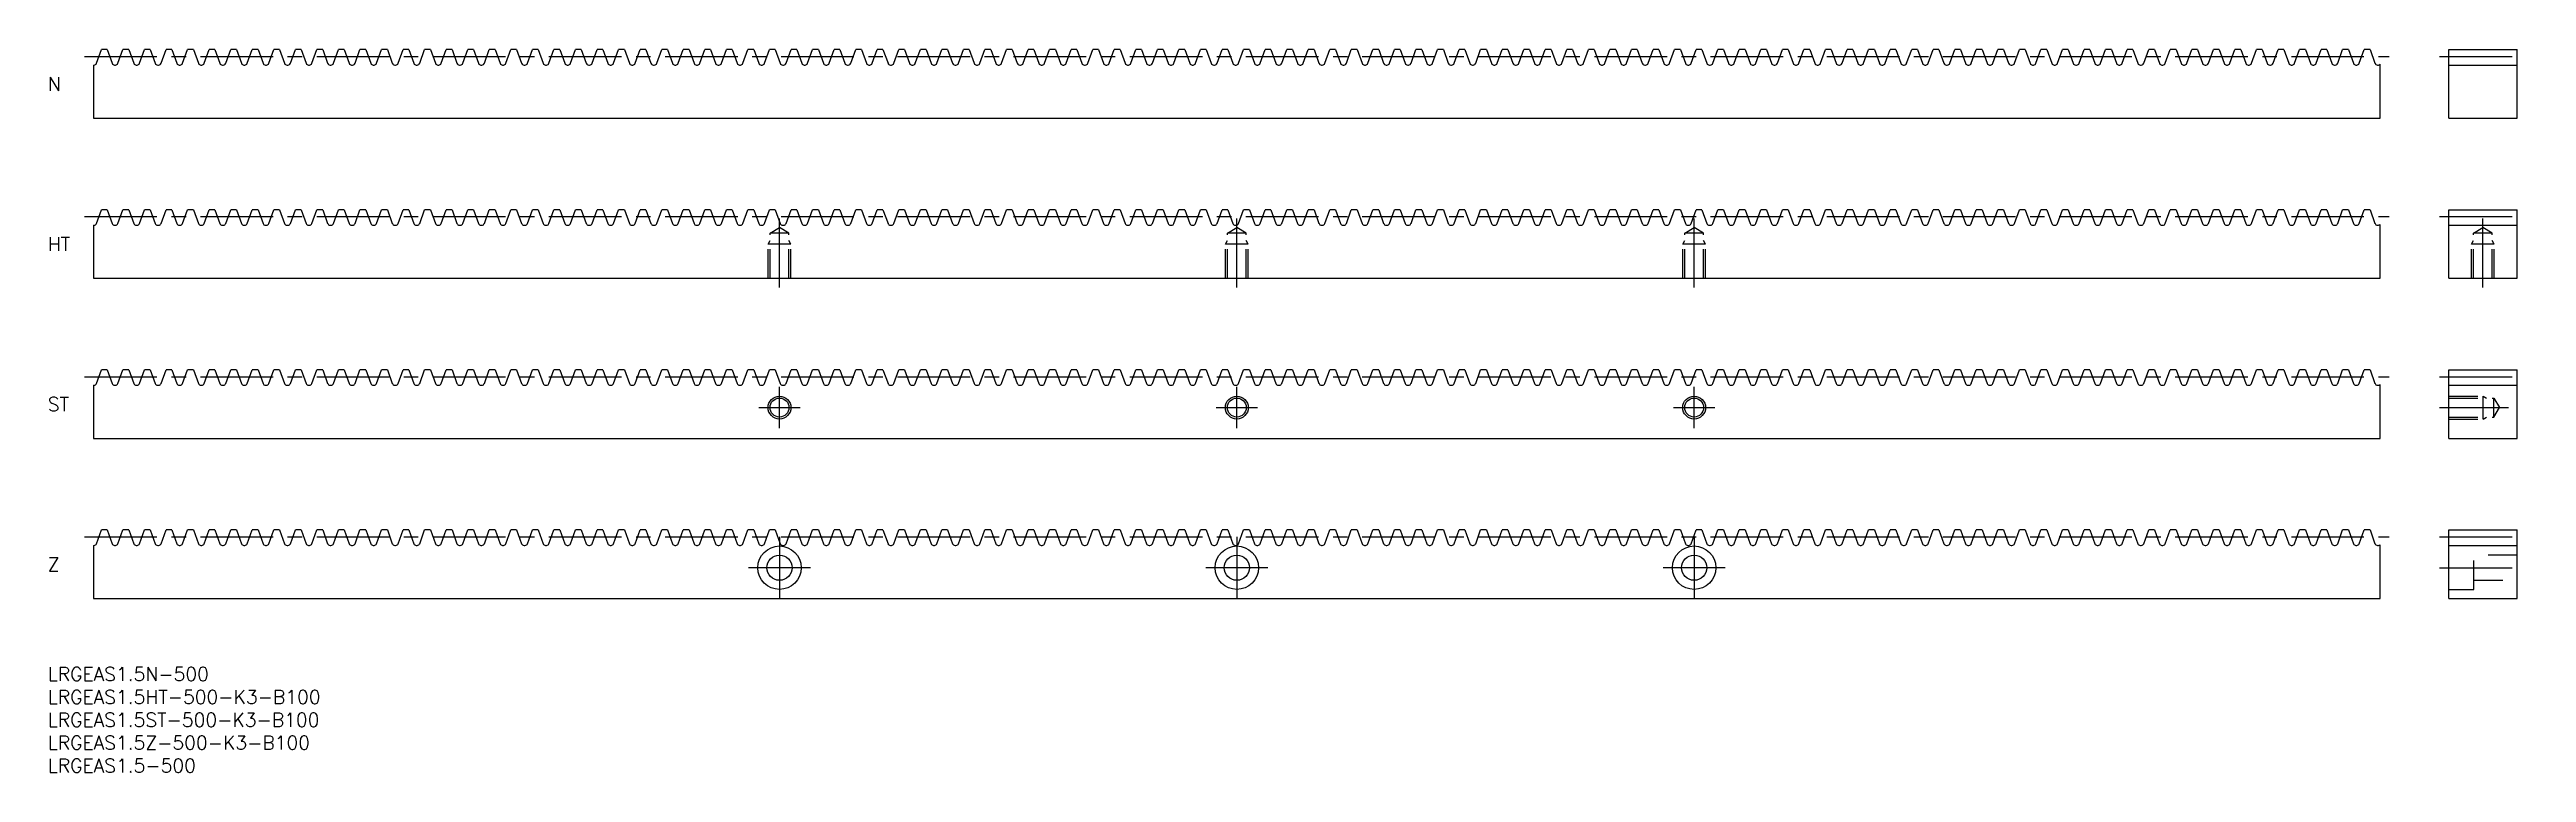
# Model space of a CAD drawing. Extents: x 0 to 542, y -23 to 135.
import ezdxf

# ---------------------------------------------------------------- set-up
doc = ezdxf.new("R2010")
doc.units = 0
doc.header["$LTSCALE"] = 0.5
doc.linetypes.add('CENTER', pattern=[50.8, 31.75, -6.35, 6.35, -6.35])
doc.linetypes.add('DASHED', pattern=[19.05, 12.7, -6.35])
for name, color, linetype in [('MSM_CENTER', 1, 'CENTER'), ('MSM_CONTINUOUS', 7, 'CONTINUOUS'), ('MSM_DASHED', 4, 'DASHED'), ('MSM_NARROW', 5, 'CONTINUOUS'), ('MSM_PART_NUMBER', 7, 'CONTINUOUS')]:
    doc.layers.add(name, color=color, linetype=linetype)
doc.styles.get("Standard").update_dxf_attribs({"font": 'txt.shx', "height": 3, "bigfont": 'bigfont.shx'})

msp = doc.modelspace()

# ---------------------------------------------------------------- texts
at = {"layer": 'MSM_PART_NUMBER', "linetype": 'CONTINUOUS'}
for s, p in [('N', (0, 126)), ('HT', (0, 91)), ('ST', (0, 56)), ('Z', (0, 21)), ('LRGEAS1.5N-500', (0, -3)), ('LRGEAS1.5HT-500-K3-B100', (0, -8)), ('LRGEAS1.5ST-500-K3-B100', (0, -13)), ('LRGEAS1.5Z-500-K3-B100', (0, -18)), ('LRGEAS1.5-500', (0, -23))]:
    msp.add_text(s, height=3, dxfattribs=at).set_placement(p)

# ---------------------------------------------------------------- linework, layer by layer
at = {"layer": 'MSM_CENTER'}
for p, q in [((8, 133.5), (512, 133.5)), ((523, 133.5), (542, 133.5)), ((8, 98.5), (512, 98.5)), ((160, 83), (160, 98.09)), ((260, 83), (260, 98.09)), ((360, 83), (360, 98.09)), ((523, 98.5), (542, 98.5)), ((532.46, 83), (532.46, 98.09)), ((8, 63.5), (512, 63.5)), ((160, 52.25), (160, 61.25)), ((260, 52.25), (260, 61.25)), ((360, 52.25), (360, 61.25)), ((523, 63.5), (542, 63.5)), ((155.5, 56.75), (164.5, 56.75)), ((255.5, 56.75), (264.5, 56.75)), ((355.5, 56.75), (364.5, 56.75)), ((523, 56.75), (538.09, 56.75)), ((8, 28.5), (512, 28.5)), ((160, 28.5), (160, 15)), ((260, 28.5), (260, 15)), ((360, 28.5), (360, 15)), ((523, 28.5), (542, 28.5)), ((166.75, 21.75), (153.25, 21.75)), ((266.75, 21.75), (253.25, 21.75)), ((366.75, 21.75), (353.25, 21.75)), ((523, 21.75), (542, 21.75))]:
    msp.add_line(p, q, dxfattribs=at)
at = {"layer": 'MSM_CONTINUOUS'}
for p, q in [((10, 131.62), (10.1, 131.62)), ((10, 131.62), (10, 120)), ((10.63, 132), (11.72, 135)), ((12.99, 135), (11.72, 135)), ((12.99, 135), (14.08, 132)), ((14.62, 131.62), (14.81, 131.62)), ((15.34, 132), (16.44, 135)), ((17.7, 135), (16.44, 135)), ((17.7, 135), (18.79, 132)), ((19.33, 131.62), (19.52, 131.62)), ((20.06, 132), (21.15, 135)), ((22.41, 135), (21.15, 135)), ((22.41, 135), (23.51, 132)), ((24.04, 131.62), (24.23, 131.62)), ((24.77, 132), (25.86, 135)), ((27.13, 135), (25.86, 135)), ((27.13, 135), (28.22, 132)), ((28.75, 131.62), (28.95, 131.62)), ((29.48, 132), (30.57, 135)), ((31.84, 135), (30.57, 135)), ((31.84, 135), (32.93, 132)), ((33.47, 131.62), (33.66, 131.62)), ((34.19, 132), (35.29, 135)), ((36.55, 135), (35.29, 135)), ((36.55, 135), (37.64, 132)), ((38.18, 131.62), (38.37, 131.62)), ((38.91, 132), (40, 135)), ((41.26, 135), (40, 135)), ((41.26, 135), (42.35, 132)), ((42.89, 131.62), (43.08, 131.62)), ((43.62, 132), (44.71, 135)), ((45.98, 135), (44.71, 135)), ((45.98, 135), (47.07, 132)), ((47.6, 131.62), (47.8, 131.62)), ((48.33, 132), (49.42, 135)), ((50.69, 135), (49.42, 135)), ((50.69, 135), (51.78, 132)), ((52.32, 131.62), (52.51, 131.62)), ((53.04, 132), (54.14, 135)), ((55.4, 135), (54.14, 135)), ((55.4, 135), (56.49, 132)), ((57.03, 131.62), (57.22, 131.62)), ((57.76, 132), (58.85, 135)), ((60.11, 135), (58.85, 135)), ((60.11, 135), (61.2, 132)), ((61.74, 131.62), (61.93, 131.62)), ((62.47, 132), (63.56, 135)), ((64.82, 135), (63.56, 135)), ((64.82, 135), (65.92, 132)), ((66.45, 131.62), (66.65, 131.62)), ((67.18, 132), (68.27, 135)), ((69.54, 135), (68.27, 135)), ((69.54, 135), (70.63, 132)), ((71.16, 131.62), (71.36, 131.62)), ((71.89, 132), (72.99, 135)), ((74.25, 135), (72.99, 135)), ((74.25, 135), (75.34, 132)), ((75.88, 131.62), (76.07, 131.62)), ((76.61, 132), (77.7, 135)), ((78.96, 135), (77.7, 135)), ((78.96, 135), (80.05, 132)), ((80.59, 131.62), (80.78, 131.62)), ((81.32, 132), (82.41, 135)), ((83.67, 135), (82.41, 135)), ((83.67, 135), (84.77, 132)), ((85.3, 131.62), (85.49, 131.62)), ((86.03, 132), (87.12, 135)), ((88.39, 135), (87.12, 135)), ((88.39, 135), (89.48, 132)), ((90.01, 131.62), (90.21, 131.62)), ((90.74, 132), (91.83, 135)), ((93.1, 135), (91.83, 135)), ((93.1, 135), (94.19, 132)), ((94.73, 131.62), (94.92, 131.62)), ((95.46, 132), (96.55, 135)), ((97.81, 135), (96.55, 135)), ((97.81, 135), (98.9, 132)), ((99.44, 131.62), (99.63, 131.62)), ((100.17, 132), (101.26, 135)), ((102.52, 135), (101.26, 135)), ((102.52, 135), (103.62, 132)), ((104.15, 131.62), (104.34, 131.62)), ((104.88, 132), (105.97, 135)), ((107.24, 135), (105.97, 135)), ((107.24, 135), (108.33, 132)), ((108.86, 131.62), (109.06, 131.62)), ((109.59, 132), (110.68, 135)), ((111.95, 135), (110.68, 135)), ((111.95, 135), (113.04, 132)), ((113.58, 131.62), (113.77, 131.62)), ((114.3, 132), (115.4, 135)), ((116.66, 135), (115.4, 135)), ((116.66, 135), (117.75, 132)), ((118.29, 131.62), (118.48, 131.62)), ((119.02, 132), (120.11, 135)), ((121.37, 135), (120.11, 135)), ((121.37, 135), (122.47, 132)), ((123, 131.62), (123.19, 131.62)), ((123.73, 132), (124.82, 135)), ((126.09, 135), (124.82, 135)), ((126.09, 135), (127.18, 132)), ((127.71, 131.62), (127.91, 131.62)), ((128.44, 132), (129.53, 135)), ((130.8, 135), (129.53, 135)), ((130.8, 135), (131.89, 132)), ((132.43, 131.62), (132.62, 131.62)), ((133.15, 132), (134.25, 135)), ((135.51, 135), (134.25, 135)), ((135.51, 135), (136.6, 132)), ((137.14, 131.62), (137.33, 131.62)), ((137.87, 132), (138.96, 135)), ((140.22, 135), (138.96, 135)), ((140.22, 135), (141.32, 132)), ((141.85, 131.62), (142.04, 131.62)), ((142.58, 132), (143.67, 135)), ((144.94, 135), (143.67, 135)), ((144.94, 135), (146.03, 132)), ((146.56, 131.62), (146.76, 131.62)), ((147.29, 132), (148.38, 135)), ((149.65, 135), (148.38, 135)), ((149.65, 135), (150.74, 132)), ((151.28, 131.62), (151.47, 131.62)), ((152, 132), (153.1, 135)), ((154.36, 135), (153.1, 135)), ((154.36, 135), (155.45, 132)), ((155.99, 131.62), (156.18, 131.62)), ((156.72, 132), (157.81, 135)), ((159.07, 135), (157.81, 135)), ((159.07, 135), (160.16, 132)), ((160.7, 131.62), (160.89, 131.62)), ((161.43, 132), (162.52, 135)), ((163.79, 135), (162.52, 135)), ((163.79, 135), (164.88, 132)), ((165.41, 131.62), (165.61, 131.62)), ((166.14, 132), (167.23, 135)), ((168.5, 135), (167.23, 135)), ((168.5, 135), (169.59, 132)), ((170.13, 131.62), (170.32, 131.62)), ((170.85, 132), (171.95, 135)), ((173.21, 135), (171.95, 135)), ((173.21, 135), (174.3, 132)), ((174.84, 131.62), (175.03, 131.62)), ((175.57, 132), (176.66, 135)), ((177.92, 135), (176.66, 135)), ((177.92, 135), (179.01, 132)), ((179.55, 131.62), (179.74, 131.62)), ((180.28, 132), (181.37, 135)), ((182.63, 135), (181.37, 135)), ((182.63, 135), (183.73, 132)), ((184.26, 131.62), (184.46, 131.62)), ((184.99, 132), (186.08, 135)), ((187.35, 135), (186.08, 135)), ((187.35, 135), (188.44, 132)), ((188.97, 131.62), (189.17, 131.62)), ((189.7, 132), (190.8, 135)), ((192.06, 135), (190.8, 135)), ((192.06, 135), (193.15, 132)), ((193.69, 131.62), (193.88, 131.62)), ((194.42, 132), (195.51, 135)), ((196.77, 135), (195.51, 135)), ((196.77, 135), (197.86, 132)), ((198.4, 131.62), (198.59, 131.62)), ((199.13, 132), (200.22, 135)), ((201.48, 135), (200.22, 135)), ((201.48, 135), (202.58, 132)), ((203.11, 131.62), (203.3, 131.62)), ((203.84, 132), (204.93, 135)), ((206.2, 135), (204.93, 135)), ((206.2, 135), (207.29, 132)), ((207.82, 131.62), (208.02, 131.62)), ((208.55, 132), (209.64, 135)), ((210.91, 135), (209.64, 135)), ((210.91, 135), (212, 132)), ((212.54, 131.62), (212.73, 131.62)), ((213.27, 132), (214.36, 135)), ((215.62, 135), (214.36, 135)), ((215.62, 135), (216.71, 132)), ((217.25, 131.62), (217.44, 131.62)), ((217.98, 132), (219.07, 135)), ((220.33, 135), (219.07, 135)), ((220.33, 135), (221.43, 132)), ((221.96, 131.62), (222.15, 131.62)), ((222.69, 132), (223.78, 135)), ((225.05, 135), (223.78, 135)), ((225.05, 135), (226.14, 132)), ((226.67, 131.62), (226.87, 131.62)), ((227.4, 132), (228.49, 135)), ((229.76, 135), (228.49, 135)), ((229.76, 135), (230.85, 132)), ((231.39, 131.62), (231.58, 131.62)), ((232.11, 132), (233.21, 135)), ((234.47, 135), (233.21, 135)), ((234.47, 135), (235.56, 132)), ((236.1, 131.62), (236.29, 131.62)), ((236.83, 132), (237.92, 135)), ((239.18, 135), (237.92, 135)), ((239.18, 135), (240.28, 132)), ((240.81, 131.62), (241, 131.62)), ((241.54, 132), (242.63, 135)), ((243.9, 135), (242.63, 135)), ((243.9, 135), (244.99, 132)), ((245.52, 131.62), (245.72, 131.62)), ((246.25, 132), (247.34, 135)), ((248.61, 135), (247.34, 135)), ((248.61, 135), (249.7, 132)), ((250.24, 131.62), (250.43, 131.62)), ((250.96, 132), (252.06, 135)), ((253.32, 135), (252.06, 135)), ((253.32, 135), (254.41, 132)), ((254.95, 131.62), (255.14, 131.62)), ((255.68, 132), (256.77, 135)), ((258.03, 135), (256.77, 135)), ((258.03, 135), (259.13, 132)), ((259.66, 131.62), (259.85, 131.62)), ((260.39, 132), (261.48, 135)), ((262.75, 135), (261.48, 135)), ((262.75, 135), (263.84, 132)), ((264.37, 131.62), (264.57, 131.62)), ((265.1, 132), (266.19, 135)), ((267.46, 135), (266.19, 135)), ((267.46, 135), (268.55, 132)), ((269.09, 131.62), (269.28, 131.62)), ((269.81, 132), (270.91, 135)), ((272.17, 135), (270.91, 135)), ((272.17, 135), (273.26, 132)), ((273.8, 131.62), (273.99, 131.62)), ((274.53, 132), (275.62, 135)), ((276.88, 135), (275.62, 135)), ((276.88, 135), (277.97, 132)), ((278.51, 131.62), (278.7, 131.62)), ((279.24, 132), (280.33, 135)), ((281.6, 135), (280.33, 135)), ((281.6, 135), (282.69, 132)), ((283.22, 131.62), (283.42, 131.62)), ((283.95, 132), (285.04, 135)), ((286.31, 135), (285.04, 135)), ((286.31, 135), (287.4, 132)), ((287.94, 131.62), (288.13, 131.62)), ((288.66, 132), (289.76, 135)), ((291.02, 135), (289.76, 135)), ((291.02, 135), (292.11, 132)), ((292.65, 131.62), (292.84, 131.62)), ((293.38, 132), (294.47, 135)), ((295.73, 135), (294.47, 135)), ((295.73, 135), (296.82, 132)), ((297.36, 131.62), (297.55, 131.62)), ((298.09, 132), (299.18, 135)), ((300.44, 135), (299.18, 135)), ((300.44, 135), (301.54, 132)), ((302.07, 131.62), (302.27, 131.62)), ((302.8, 132), (303.89, 135)), ((305.16, 135), (303.89, 135)), ((305.16, 135), (306.25, 132)), ((306.78, 131.62), (306.98, 131.62)), ((307.51, 132), (308.61, 135)), ((309.87, 135), (308.61, 135)), ((309.87, 135), (310.96, 132)), ((311.5, 131.62), (311.69, 131.62)), ((312.23, 132), (313.32, 135)), ((314.58, 135), (313.32, 135)), ((314.58, 135), (315.67, 132)), ((316.21, 131.62), (316.4, 131.62)), ((316.94, 132), (318.03, 135)), ((319.29, 135), (318.03, 135)), ((319.29, 135), (320.39, 132)), ((320.92, 131.62), (321.11, 131.62)), ((321.65, 132), (322.74, 135)), ((324.01, 135), (322.74, 135)), ((324.01, 135), (325.1, 132)), ((325.63, 131.62), (325.83, 131.62)), ((326.36, 132), (327.45, 135)), ((328.72, 135), (327.45, 135)), ((328.72, 135), (329.81, 132)), ((330.35, 131.62), (330.54, 131.62)), ((331.08, 132), (332.17, 135)), ((333.43, 135), (332.17, 135)), ((333.43, 135), (334.52, 132)), ((335.06, 131.62), (335.25, 131.62)), ((335.79, 132), (336.88, 135)), ((338.14, 135), (336.88, 135)), ((338.14, 135), (339.24, 132)), ((339.77, 131.62), (339.96, 131.62)), ((340.5, 132), (341.59, 135)), ((342.86, 135), (341.59, 135)), ((342.86, 135), (343.95, 132)), ((344.48, 131.62), (344.68, 131.62)), ((345.21, 132), (346.3, 135)), ((347.57, 135), (346.3, 135)), ((347.57, 135), (348.66, 132)), ((349.2, 131.62), (349.39, 131.62)), ((349.92, 132), (351.02, 135)), ((352.28, 135), (351.02, 135)), ((352.28, 135), (353.37, 132)), ((353.91, 131.62), (354.1, 131.62)), ((354.64, 132), (355.73, 135)), ((356.99, 135), (355.73, 135)), ((356.99, 135), (358.09, 132)), ((358.62, 131.62), (358.81, 131.62)), ((359.35, 132), (360.44, 135)), ((361.71, 135), (360.44, 135)), ((361.71, 135), (362.8, 132)), ((363.33, 131.62), (363.53, 131.62)), ((364.06, 132), (365.15, 135)), ((366.42, 135), (365.15, 135)), ((366.42, 135), (367.51, 132)), ((368.05, 131.62), (368.24, 131.62)), ((368.77, 132), (369.87, 135)), ((371.13, 135), (369.87, 135)), ((371.13, 135), (372.22, 132)), ((372.76, 131.62), (372.95, 131.62)), ((373.49, 132), (374.58, 135)), ((375.84, 135), (374.58, 135)), ((375.84, 135), (376.94, 132)), ((377.47, 131.62), (377.66, 131.62)), ((378.2, 132), (379.29, 135)), ((380.56, 135), (379.29, 135)), ((380.56, 135), (381.65, 132)), ((382.18, 131.62), (382.38, 131.62)), ((382.91, 132), (384, 135)), ((385.27, 135), (384, 135)), ((385.27, 135), (386.36, 132)), ((386.9, 131.62), (387.09, 131.62)), ((387.62, 132), (388.72, 135)), ((389.98, 135), (388.72, 135)), ((389.98, 135), (391.07, 132)), ((391.61, 131.62), (391.8, 131.62)), ((392.34, 132), (393.43, 135)), ((394.69, 135), (393.43, 135)), ((394.69, 135), (395.78, 132)), ((396.32, 131.62), (396.51, 131.62)), ((397.05, 132), (398.14, 135)), ((399.41, 135), (398.14, 135)), ((399.41, 135), (400.5, 132)), ((401.03, 131.62), (401.23, 131.62)), ((401.76, 132), (402.85, 135)), ((404.12, 135), (402.85, 135)), ((404.12, 135), (405.21, 132)), ((405.75, 131.62), (405.94, 131.62)), ((406.47, 132), (407.57, 135)), ((408.83, 135), (407.57, 135)), ((408.83, 135), (409.92, 132)), ((410.46, 131.62), (410.65, 131.62)), ((411.19, 132), (412.28, 135)), ((413.54, 135), (412.28, 135)), ((413.54, 135), (414.63, 132)), ((415.17, 131.62), (415.36, 131.62)), ((415.9, 132), (416.99, 135)), ((418.25, 135), (416.99, 135)), ((418.25, 135), (419.35, 132)), ((419.88, 131.62), (420.08, 131.62)), ((420.61, 132), (421.7, 135)), ((422.97, 135), (421.7, 135)), ((422.97, 135), (424.06, 132)), ((424.59, 131.62), (424.79, 131.62)), ((425.32, 132), (426.42, 135)), ((427.68, 135), (426.42, 135)), ((427.68, 135), (428.77, 132)), ((429.31, 131.62), (429.5, 131.62)), ((430.04, 132), (431.13, 135)), ((432.39, 135), (431.13, 135)), ((432.39, 135), (433.48, 132)), ((434.02, 131.62), (434.21, 131.62)), ((434.75, 132), (435.84, 135)), ((437.1, 135), (435.84, 135)), ((437.1, 135), (438.2, 132)), ((438.73, 131.62), (438.92, 131.62)), ((439.46, 132), (440.55, 135)), ((441.82, 135), (440.55, 135)), ((441.82, 135), (442.91, 132)), ((443.44, 131.62), (443.64, 131.62)), ((444.17, 132), (445.26, 135)), ((446.53, 135), (445.26, 135)), ((446.53, 135), (447.62, 132)), ((448.16, 131.62), (448.35, 131.62)), ((448.89, 132), (449.98, 135)), ((451.24, 135), (449.98, 135)), ((451.24, 135), (452.33, 132)), ((452.87, 131.62), (453.06, 131.62)), ((453.6, 132), (454.69, 135)), ((455.95, 135), (454.69, 135)), ((455.95, 135), (457.05, 132)), ((457.58, 131.62), (457.77, 131.62)), ((458.31, 132), (459.4, 135)), ((460.67, 135), (459.4, 135)), ((460.67, 135), (461.76, 132)), ((462.29, 131.62), (462.49, 131.62)), ((463.02, 132), (464.11, 135)), ((465.38, 135), (464.11, 135)), ((465.38, 135), (466.47, 132)), ((467.01, 131.62), (467.2, 131.62)), ((467.73, 132), (468.83, 135)), ((470.09, 135), (468.83, 135)), ((470.09, 135), (471.18, 132)), ((471.72, 131.62), (471.91, 131.62)), ((472.45, 132), (473.54, 135)), ((474.8, 135), (473.54, 135)), ((474.8, 135), (475.9, 132)), ((476.43, 131.62), (476.62, 131.62)), ((477.16, 132), (478.25, 135)), ((479.52, 135), (478.25, 135)), ((479.52, 135), (480.61, 132)), ((481.14, 131.62), (481.34, 131.62)), ((481.87, 132), (482.96, 135)), ((484.23, 135), (482.96, 135)), ((484.23, 135), (485.32, 132)), ((485.86, 131.62), (486.05, 131.62)), ((486.58, 132), (487.68, 135)), ((488.94, 135), (487.68, 135)), ((488.94, 135), (490.03, 132)), ((490.57, 131.62), (490.76, 131.62)), ((491.3, 132), (492.39, 135)), ((493.65, 135), (492.39, 135)), ((493.65, 135), (494.75, 132)), ((495.28, 131.62), (495.47, 131.62)), ((496.01, 132), (497.1, 135)), ((498.37, 135), (497.1, 135)), ((498.37, 135), (499.46, 132)), ((499.99, 131.62), (500.19, 131.62)), ((500.72, 132), (501.81, 135)), ((503.08, 135), (501.81, 135)), ((503.08, 135), (504.17, 132)), ((504.71, 131.62), (504.9, 131.62)), ((505.43, 132), (506.53, 135)), ((507.79, 135), (506.53, 135)), ((507.79, 135), (508.88, 132)), ((509.42, 131.62), (509.61, 131.62)), ((510, 120), (510, 131.78)), ((525, 135), (540, 135)), ((525, 120), (525, 135)), ((525, 131.62), (540, 131.62)), ((540, 120), (540, 135)), ((10, 120), (510, 120)), ((525, 120), (540, 120)), ((10.63, 97), (11.72, 100)), ((12.99, 100), (11.72, 100)), ((12.99, 100), (14.08, 97)), ((15.34, 97), (16.44, 100)), ((17.7, 100), (16.44, 100)), ((17.7, 100), (18.79, 97)), ((20.06, 97), (21.15, 100)), ((22.41, 100), (21.15, 100)), ((22.41, 100), (23.51, 97)), ((24.77, 97), (25.86, 100)), ((27.13, 100), (25.86, 100)), ((27.13, 100), (28.22, 97)), ((29.48, 97), (30.57, 100)), ((31.84, 100), (30.57, 100)), ((31.84, 100), (32.93, 97)), ((34.19, 97), (35.29, 100)), ((36.55, 100), (35.29, 100)), ((36.55, 100), (37.64, 97)), ((38.91, 97), (40, 100)), ((41.26, 100), (40, 100)), ((41.26, 100), (42.35, 97)), ((43.62, 97), (44.71, 100)), ((45.98, 100), (44.71, 100)), ((45.98, 100), (47.07, 97)), ((48.33, 97), (49.42, 100)), ((50.69, 100), (49.42, 100)), ((50.69, 100), (51.78, 97)), ((53.04, 97), (54.14, 100)), ((55.4, 100), (54.14, 100)), ((55.4, 100), (56.49, 97)), ((57.76, 97), (58.85, 100)), ((60.11, 100), (58.85, 100)), ((60.11, 100), (61.2, 97)), ((62.47, 97), (63.56, 100)), ((64.82, 100), (63.56, 100)), ((64.82, 100), (65.92, 97)), ((67.18, 97), (68.27, 100)), ((69.54, 100), (68.27, 100)), ((69.54, 100), (70.63, 97)), ((71.89, 97), (72.99, 100)), ((74.25, 100), (72.99, 100)), ((74.25, 100), (75.34, 97)), ((76.61, 97), (77.7, 100)), ((78.96, 100), (77.7, 100)), ((78.96, 100), (80.05, 97)), ((81.32, 97), (82.41, 100)), ((83.67, 100), (82.41, 100)), ((83.67, 100), (84.77, 97)), ((86.03, 97), (87.12, 100)), ((88.39, 100), (87.12, 100)), ((88.39, 100), (89.48, 97)), ((90.74, 97), (91.83, 100)), ((93.1, 100), (91.83, 100)), ((93.1, 100), (94.19, 97)), ((95.46, 97), (96.55, 100)), ((97.81, 100), (96.55, 100)), ((97.81, 100), (98.9, 97)), ((100.17, 97), (101.26, 100)), ((102.52, 100), (101.26, 100)), ((102.52, 100), (103.62, 97)), ((104.88, 97), (105.97, 100)), ((107.24, 100), (105.97, 100)), ((107.24, 100), (108.33, 97)), ((109.59, 97), (110.68, 100)), ((111.95, 100), (110.68, 100)), ((111.95, 100), (113.04, 97)), ((114.3, 97), (115.4, 100)), ((116.66, 100), (115.4, 100)), ((116.66, 100), (117.75, 97)), ((119.02, 97), (120.11, 100)), ((121.37, 100), (120.11, 100)), ((121.37, 100), (122.47, 97)), ((123.73, 97), (124.82, 100)), ((126.09, 100), (124.82, 100)), ((126.09, 100), (127.18, 97)), ((128.44, 97), (129.53, 100)), ((130.8, 100), (129.53, 100)), ((130.8, 100), (131.89, 97)), ((133.15, 97), (134.25, 100)), ((135.51, 100), (134.25, 100)), ((135.51, 100), (136.6, 97)), ((137.87, 97), (138.96, 100)), ((140.22, 100), (138.96, 100)), ((140.22, 100), (141.32, 97)), ((142.58, 97), (143.67, 100)), ((144.94, 100), (143.67, 100)), ((144.94, 100), (146.03, 97)), ((147.29, 97), (148.38, 100)), ((149.65, 100), (148.38, 100)), ((149.65, 100), (150.74, 97)), ((152, 97), (153.1, 100)), ((154.36, 100), (153.1, 100)), ((154.36, 100), (155.45, 97)), ((156.72, 97), (157.81, 100)), ((159.07, 100), (157.81, 100)), ((159.07, 100), (160.16, 97)), ((161.43, 97), (162.52, 100)), ((163.79, 100), (162.52, 100)), ((163.79, 100), (164.88, 97)), ((166.14, 97), (167.23, 100)), ((168.5, 100), (167.23, 100)), ((168.5, 100), (169.59, 97)), ((170.85, 97), (171.95, 100)), ((173.21, 100), (171.95, 100)), ((173.21, 100), (174.3, 97)), ((175.57, 97), (176.66, 100)), ((177.92, 100), (176.66, 100)), ((177.92, 100), (179.01, 97)), ((180.28, 97), (181.37, 100)), ((182.63, 100), (181.37, 100)), ((182.63, 100), (183.73, 97)), ((184.99, 97), (186.08, 100)), ((187.35, 100), (186.08, 100)), ((187.35, 100), (188.44, 97)), ((189.7, 97), (190.8, 100)), ((192.06, 100), (190.8, 100)), ((192.06, 100), (193.15, 97)), ((194.42, 97), (195.51, 100)), ((196.77, 100), (195.51, 100)), ((196.77, 100), (197.86, 97)), ((199.13, 97), (200.22, 100)), ((201.48, 100), (200.22, 100)), ((201.48, 100), (202.58, 97)), ((203.84, 97), (204.93, 100)), ((206.2, 100), (204.93, 100)), ((206.2, 100), (207.29, 97)), ((208.55, 97), (209.64, 100)), ((210.91, 100), (209.64, 100)), ((210.91, 100), (212, 97)), ((213.27, 97), (214.36, 100)), ((215.62, 100), (214.36, 100)), ((215.62, 100), (216.71, 97)), ((217.98, 97), (219.07, 100)), ((220.33, 100), (219.07, 100)), ((220.33, 100), (221.43, 97)), ((222.69, 97), (223.78, 100)), ((225.05, 100), (223.78, 100)), ((225.05, 100), (226.14, 97)), ((227.4, 97), (228.49, 100)), ((229.76, 100), (228.49, 100)), ((229.76, 100), (230.85, 97)), ((232.11, 97), (233.21, 100)), ((234.47, 100), (233.21, 100)), ((234.47, 100), (235.56, 97)), ((236.83, 97), (237.92, 100)), ((239.18, 100), (237.92, 100)), ((239.18, 100), (240.28, 97)), ((241.54, 97), (242.63, 100)), ((243.9, 100), (242.63, 100)), ((243.9, 100), (244.99, 97)), ((246.25, 97), (247.34, 100)), ((248.61, 100), (247.34, 100)), ((248.61, 100), (249.7, 97)), ((250.96, 97), (252.06, 100)), ((253.32, 100), (252.06, 100)), ((253.32, 100), (254.41, 97)), ((255.68, 97), (256.77, 100)), ((258.03, 100), (256.77, 100)), ((258.03, 100), (259.13, 97)), ((260.39, 97), (261.48, 100)), ((262.75, 100), (261.48, 100)), ((262.75, 100), (263.84, 97)), ((265.1, 97), (266.19, 100)), ((267.46, 100), (266.19, 100)), ((267.46, 100), (268.55, 97)), ((269.81, 97), (270.91, 100)), ((272.17, 100), (270.91, 100)), ((272.17, 100), (273.26, 97)), ((274.53, 97), (275.62, 100)), ((276.88, 100), (275.62, 100)), ((276.88, 100), (277.97, 97)), ((279.24, 97), (280.33, 100)), ((281.6, 100), (280.33, 100)), ((281.6, 100), (282.69, 97)), ((283.95, 97), (285.04, 100)), ((286.31, 100), (285.04, 100)), ((286.31, 100), (287.4, 97)), ((288.66, 97), (289.76, 100)), ((291.02, 100), (289.76, 100)), ((291.02, 100), (292.11, 97)), ((293.38, 97), (294.47, 100)), ((295.73, 100), (294.47, 100)), ((295.73, 100), (296.82, 97)), ((298.09, 97), (299.18, 100)), ((300.44, 100), (299.18, 100)), ((300.44, 100), (301.54, 97)), ((302.8, 97), (303.89, 100)), ((305.16, 100), (303.89, 100)), ((305.16, 100), (306.25, 97)), ((307.51, 97), (308.61, 100)), ((309.87, 100), (308.61, 100)), ((309.87, 100), (310.96, 97)), ((312.23, 97), (313.32, 100)), ((314.58, 100), (313.32, 100)), ((314.58, 100), (315.67, 97)), ((316.94, 97), (318.03, 100)), ((319.29, 100), (318.03, 100)), ((319.29, 100), (320.39, 97)), ((321.65, 97), (322.74, 100)), ((324.01, 100), (322.74, 100)), ((324.01, 100), (325.1, 97)), ((326.36, 97), (327.45, 100)), ((328.72, 100), (327.45, 100)), ((328.72, 100), (329.81, 97)), ((331.08, 97), (332.17, 100)), ((333.43, 100), (332.17, 100)), ((333.43, 100), (334.52, 97)), ((335.79, 97), (336.88, 100)), ((338.14, 100), (336.88, 100)), ((338.14, 100), (339.24, 97)), ((340.5, 97), (341.59, 100)), ((342.86, 100), (341.59, 100)), ((342.86, 100), (343.95, 97)), ((345.21, 97), (346.3, 100)), ((347.57, 100), (346.3, 100)), ((347.57, 100), (348.66, 97)), ((349.92, 97), (351.02, 100)), ((352.28, 100), (351.02, 100)), ((352.28, 100), (353.37, 97)), ((354.64, 97), (355.73, 100)), ((356.99, 100), (355.73, 100)), ((356.99, 100), (358.09, 97)), ((359.35, 97), (360.44, 100)), ((361.71, 100), (360.44, 100)), ((361.71, 100), (362.8, 97)), ((364.06, 97), (365.15, 100)), ((366.42, 100), (365.15, 100)), ((366.42, 100), (367.51, 97)), ((368.77, 97), (369.87, 100)), ((371.13, 100), (369.87, 100)), ((371.13, 100), (372.22, 97)), ((373.49, 97), (374.58, 100)), ((375.84, 100), (374.58, 100)), ((375.84, 100), (376.94, 97)), ((378.2, 97), (379.29, 100)), ((380.56, 100), (379.29, 100)), ((380.56, 100), (381.65, 97)), ((382.91, 97), (384, 100)), ((385.27, 100), (384, 100)), ((385.27, 100), (386.36, 97)), ((387.62, 97), (388.72, 100)), ((389.98, 100), (388.72, 100)), ((389.98, 100), (391.07, 97)), ((392.34, 97), (393.43, 100)), ((394.69, 100), (393.43, 100)), ((394.69, 100), (395.78, 97)), ((397.05, 97), (398.14, 100)), ((399.41, 100), (398.14, 100)), ((399.41, 100), (400.5, 97)), ((401.76, 97), (402.85, 100)), ((404.12, 100), (402.85, 100)), ((404.12, 100), (405.21, 97)), ((406.47, 97), (407.57, 100)), ((408.83, 100), (407.57, 100)), ((408.83, 100), (409.92, 97)), ((411.19, 97), (412.28, 100)), ((413.54, 100), (412.28, 100)), ((413.54, 100), (414.63, 97)), ((415.9, 97), (416.99, 100)), ((418.25, 100), (416.99, 100)), ((418.25, 100), (419.35, 97)), ((420.61, 97), (421.7, 100)), ((422.97, 100), (421.7, 100)), ((422.97, 100), (424.06, 97)), ((425.32, 97), (426.42, 100)), ((427.68, 100), (426.42, 100)), ((427.68, 100), (428.77, 97)), ((430.04, 97), (431.13, 100)), ((432.39, 100), (431.13, 100)), ((432.39, 100), (433.48, 97)), ((434.75, 97), (435.84, 100)), ((437.1, 100), (435.84, 100)), ((437.1, 100), (438.2, 97)), ((439.46, 97), (440.55, 100)), ((441.82, 100), (440.55, 100)), ((441.82, 100), (442.91, 97)), ((444.17, 97), (445.26, 100)), ((446.53, 100), (445.26, 100)), ((446.53, 100), (447.62, 97)), ((448.89, 97), (449.98, 100)), ((451.24, 100), (449.98, 100)), ((451.24, 100), (452.33, 97)), ((453.6, 97), (454.69, 100)), ((455.95, 100), (454.69, 100)), ((455.95, 100), (457.05, 97)), ((458.31, 97), (459.4, 100)), ((460.67, 100), (459.4, 100)), ((460.67, 100), (461.76, 97)), ((463.02, 97), (464.11, 100)), ((465.38, 100), (464.11, 100)), ((465.38, 100), (466.47, 97)), ((467.73, 97), (468.83, 100)), ((470.09, 100), (468.83, 100)), ((470.09, 100), (471.18, 97)), ((472.45, 97), (473.54, 100)), ((474.8, 100), (473.54, 100)), ((474.8, 100), (475.9, 97)), ((477.16, 97), (478.25, 100)), ((479.52, 100), (478.25, 100)), ((479.52, 100), (480.61, 97)), ((481.87, 97), (482.96, 100)), ((484.23, 100), (482.96, 100)), ((484.23, 100), (485.32, 97)), ((486.58, 97), (487.68, 100)), ((488.94, 100), (487.68, 100)), ((488.94, 100), (490.03, 97)), ((491.3, 97), (492.39, 100)), ((493.65, 100), (492.39, 100)), ((493.65, 100), (494.75, 97)), ((496.01, 97), (497.1, 100)), ((498.37, 100), (497.1, 100)), ((498.37, 100), (499.46, 97)), ((500.72, 97), (501.81, 100)), ((503.08, 100), (501.81, 100)), ((503.08, 100), (504.17, 97)), ((505.43, 97), (506.53, 100)), ((507.79, 100), (506.53, 100)), ((507.79, 100), (508.88, 97)), ((525, 100), (540, 100)), ((525, 85), (525, 100)), ((540, 85), (540, 100)), ((10, 96.63), (10.1, 96.63)), ((10, 96.63), (10, 85)), ((14.62, 96.63), (14.81, 96.63)), ((19.33, 96.63), (19.52, 96.63)), ((24.04, 96.63), (24.23, 96.63)), ((28.75, 96.63), (28.95, 96.63)), ((33.47, 96.63), (33.66, 96.63)), ((38.18, 96.63), (38.37, 96.63)), ((42.89, 96.63), (43.08, 96.63)), ((47.6, 96.63), (47.8, 96.63)), ((52.32, 96.63), (52.51, 96.63)), ((57.03, 96.63), (57.22, 96.63)), ((61.74, 96.63), (61.93, 96.63)), ((66.45, 96.63), (66.65, 96.63)), ((71.16, 96.63), (71.36, 96.63)), ((75.88, 96.63), (76.07, 96.63)), ((80.59, 96.63), (80.78, 96.63)), ((85.3, 96.63), (85.49, 96.63)), ((90.01, 96.63), (90.21, 96.63)), ((94.73, 96.63), (94.92, 96.63)), ((99.44, 96.63), (99.63, 96.63)), ((104.15, 96.63), (104.34, 96.63)), ((108.86, 96.63), (109.06, 96.63)), ((113.58, 96.63), (113.77, 96.63)), ((118.29, 96.63), (118.48, 96.63)), ((123, 96.63), (123.19, 96.63)), ((127.71, 96.63), (127.91, 96.63)), ((132.43, 96.63), (132.62, 96.63)), ((137.14, 96.63), (137.33, 96.63)), ((141.85, 96.63), (142.04, 96.63)), ((146.56, 96.63), (146.76, 96.63)), ((151.28, 96.63), (151.47, 96.63)), ((155.99, 96.63), (156.18, 96.63)), ((160.7, 96.63), (160.89, 96.63)), ((165.41, 96.63), (165.61, 96.63)), ((170.13, 96.63), (170.32, 96.63)), ((174.84, 96.63), (175.03, 96.63)), ((179.55, 96.63), (179.74, 96.63)), ((184.26, 96.63), (184.46, 96.63)), ((188.97, 96.63), (189.17, 96.63)), ((193.69, 96.63), (193.88, 96.63)), ((198.4, 96.63), (198.59, 96.63)), ((203.11, 96.63), (203.3, 96.63)), ((207.82, 96.63), (208.02, 96.63)), ((212.54, 96.63), (212.73, 96.63)), ((217.25, 96.63), (217.44, 96.63)), ((221.96, 96.63), (222.15, 96.63)), ((226.67, 96.63), (226.87, 96.63)), ((231.39, 96.63), (231.58, 96.63)), ((236.1, 96.63), (236.29, 96.63)), ((240.81, 96.63), (241, 96.63)), ((245.52, 96.63), (245.72, 96.63)), ((250.24, 96.63), (250.43, 96.63)), ((254.95, 96.63), (255.14, 96.63)), ((259.66, 96.63), (259.85, 96.63)), ((264.37, 96.63), (264.57, 96.63)), ((269.09, 96.63), (269.28, 96.63)), ((273.8, 96.63), (273.99, 96.63)), ((278.51, 96.63), (278.7, 96.63)), ((283.22, 96.63), (283.42, 96.63)), ((287.94, 96.63), (288.13, 96.63)), ((292.65, 96.63), (292.84, 96.63)), ((297.36, 96.63), (297.55, 96.63)), ((302.07, 96.63), (302.27, 96.63)), ((306.78, 96.63), (306.98, 96.63)), ((311.5, 96.63), (311.69, 96.63)), ((316.21, 96.63), (316.4, 96.63)), ((320.92, 96.63), (321.11, 96.63)), ((325.63, 96.63), (325.83, 96.63)), ((330.35, 96.63), (330.54, 96.63)), ((335.06, 96.63), (335.25, 96.63)), ((339.77, 96.63), (339.96, 96.63)), ((344.48, 96.63), (344.68, 96.63)), ((349.2, 96.63), (349.39, 96.63)), ((353.91, 96.63), (354.1, 96.63)), ((358.62, 96.63), (358.81, 96.63)), ((363.33, 96.63), (363.53, 96.63)), ((368.05, 96.63), (368.24, 96.63)), ((372.76, 96.63), (372.95, 96.63)), ((377.47, 96.63), (377.66, 96.63)), ((382.18, 96.63), (382.38, 96.63)), ((386.9, 96.63), (387.09, 96.63)), ((391.61, 96.63), (391.8, 96.63)), ((396.32, 96.63), (396.51, 96.63)), ((401.03, 96.63), (401.23, 96.63)), ((405.75, 96.63), (405.94, 96.63)), ((410.46, 96.63), (410.65, 96.63)), ((415.17, 96.63), (415.36, 96.63)), ((419.88, 96.63), (420.08, 96.63)), ((424.59, 96.63), (424.79, 96.63)), ((429.31, 96.63), (429.5, 96.63)), ((434.02, 96.63), (434.21, 96.63)), ((438.73, 96.63), (438.92, 96.63)), ((443.44, 96.63), (443.64, 96.63)), ((448.16, 96.63), (448.35, 96.63)), ((452.87, 96.63), (453.06, 96.63)), ((457.58, 96.63), (457.77, 96.63)), ((462.29, 96.63), (462.49, 96.63)), ((467.01, 96.63), (467.2, 96.63)), ((471.72, 96.63), (471.91, 96.63)), ((476.43, 96.63), (476.62, 96.63)), ((481.14, 96.63), (481.34, 96.63)), ((485.86, 96.63), (486.05, 96.63)), ((490.57, 96.63), (490.76, 96.63)), ((495.28, 96.63), (495.47, 96.63)), ((499.99, 96.63), (500.19, 96.63)), ((504.71, 96.63), (504.9, 96.63)), ((509.42, 96.63), (509.61, 96.63)), ((510, 85), (510, 96.78)), ((525, 96.63), (540, 96.63)), ((10, 85), (510, 85)), ((525, 85), (540, 85)), ((10.63, 62), (11.72, 65)), ((12.99, 65), (11.72, 65)), ((12.99, 65), (14.08, 62)), ((15.34, 62), (16.44, 65)), ((17.7, 65), (16.44, 65)), ((17.7, 65), (18.79, 62)), ((20.06, 62), (21.15, 65)), ((22.41, 65), (21.15, 65)), ((22.41, 65), (23.51, 62)), ((24.77, 62), (25.86, 65)), ((27.13, 65), (25.86, 65)), ((27.13, 65), (28.22, 62)), ((29.48, 62), (30.57, 65)), ((31.84, 65), (30.57, 65)), ((31.84, 65), (32.93, 62)), ((34.19, 62), (35.29, 65)), ((36.55, 65), (35.29, 65)), ((36.55, 65), (37.64, 62)), ((38.91, 62), (40, 65)), ((41.26, 65), (40, 65)), ((41.26, 65), (42.35, 62)), ((43.62, 62), (44.71, 65)), ((45.98, 65), (44.71, 65)), ((45.98, 65), (47.07, 62)), ((48.33, 62), (49.42, 65)), ((50.69, 65), (49.42, 65)), ((50.69, 65), (51.78, 62)), ((53.04, 62), (54.14, 65)), ((55.4, 65), (54.14, 65)), ((55.4, 65), (56.49, 62)), ((57.76, 62), (58.85, 65)), ((60.11, 65), (58.85, 65)), ((60.11, 65), (61.2, 62)), ((62.47, 62), (63.56, 65)), ((64.82, 65), (63.56, 65)), ((64.82, 65), (65.92, 62)), ((67.18, 62), (68.27, 65)), ((69.54, 65), (68.27, 65)), ((69.54, 65), (70.63, 62)), ((71.89, 62), (72.99, 65)), ((74.25, 65), (72.99, 65)), ((74.25, 65), (75.34, 62)), ((76.61, 62), (77.7, 65)), ((78.96, 65), (77.7, 65)), ((78.96, 65), (80.05, 62)), ((81.32, 62), (82.41, 65)), ((83.67, 65), (82.41, 65)), ((83.67, 65), (84.77, 62)), ((86.03, 62), (87.12, 65)), ((88.39, 65), (87.12, 65)), ((88.39, 65), (89.48, 62)), ((90.74, 62), (91.83, 65)), ((93.1, 65), (91.83, 65)), ((93.1, 65), (94.19, 62)), ((95.46, 62), (96.55, 65)), ((97.81, 65), (96.55, 65)), ((97.81, 65), (98.9, 62)), ((100.17, 62), (101.26, 65)), ((102.52, 65), (101.26, 65)), ((102.52, 65), (103.62, 62)), ((104.88, 62), (105.97, 65)), ((107.24, 65), (105.97, 65)), ((107.24, 65), (108.33, 62)), ((109.59, 62), (110.68, 65)), ((111.95, 65), (110.68, 65)), ((111.95, 65), (113.04, 62)), ((114.3, 62), (115.4, 65)), ((116.66, 65), (115.4, 65)), ((116.66, 65), (117.75, 62)), ((119.02, 62), (120.11, 65)), ((121.37, 65), (120.11, 65)), ((121.37, 65), (122.47, 62)), ((123.73, 62), (124.82, 65)), ((126.09, 65), (124.82, 65)), ((126.09, 65), (127.18, 62)), ((128.44, 62), (129.53, 65)), ((130.8, 65), (129.53, 65)), ((130.8, 65), (131.89, 62)), ((133.15, 62), (134.25, 65)), ((135.51, 65), (134.25, 65)), ((135.51, 65), (136.6, 62)), ((137.87, 62), (138.96, 65)), ((140.22, 65), (138.96, 65)), ((140.22, 65), (141.32, 62)), ((142.58, 62), (143.67, 65)), ((144.94, 65), (143.67, 65)), ((144.94, 65), (146.03, 62)), ((147.29, 62), (148.38, 65)), ((149.65, 65), (148.38, 65)), ((149.65, 65), (150.74, 62)), ((152, 62), (153.1, 65)), ((154.36, 65), (153.1, 65)), ((154.36, 65), (155.45, 62)), ((156.72, 62), (157.81, 65)), ((159.07, 65), (157.81, 65)), ((159.07, 65), (160.16, 62)), ((161.43, 62), (162.52, 65)), ((163.79, 65), (162.52, 65)), ((163.79, 65), (164.88, 62)), ((166.14, 62), (167.23, 65)), ((168.5, 65), (167.23, 65)), ((168.5, 65), (169.59, 62)), ((170.85, 62), (171.95, 65)), ((173.21, 65), (171.95, 65)), ((173.21, 65), (174.3, 62)), ((175.57, 62), (176.66, 65)), ((177.92, 65), (176.66, 65)), ((177.92, 65), (179.01, 62)), ((180.28, 62), (181.37, 65)), ((182.63, 65), (181.37, 65)), ((182.63, 65), (183.73, 62)), ((184.99, 62), (186.08, 65)), ((187.35, 65), (186.08, 65)), ((187.35, 65), (188.44, 62)), ((189.7, 62), (190.8, 65)), ((192.06, 65), (190.8, 65)), ((192.06, 65), (193.15, 62)), ((194.42, 62), (195.51, 65)), ((196.77, 65), (195.51, 65)), ((196.77, 65), (197.86, 62)), ((199.13, 62), (200.22, 65)), ((201.48, 65), (200.22, 65)), ((201.48, 65), (202.58, 62)), ((203.84, 62), (204.93, 65)), ((206.2, 65), (204.93, 65)), ((206.2, 65), (207.29, 62)), ((208.55, 62), (209.64, 65)), ((210.91, 65), (209.64, 65)), ((210.91, 65), (212, 62)), ((213.27, 62), (214.36, 65)), ((215.62, 65), (214.36, 65)), ((215.62, 65), (216.71, 62)), ((217.98, 62), (219.07, 65)), ((220.33, 65), (219.07, 65)), ((220.33, 65), (221.43, 62)), ((222.69, 62), (223.78, 65)), ((225.05, 65), (223.78, 65)), ((225.05, 65), (226.14, 62)), ((227.4, 62), (228.49, 65)), ((229.76, 65), (228.49, 65)), ((229.76, 65), (230.85, 62)), ((232.11, 62), (233.21, 65)), ((234.47, 65), (233.21, 65)), ((234.47, 65), (235.56, 62)), ((236.83, 62), (237.92, 65)), ((239.18, 65), (237.92, 65)), ((239.18, 65), (240.28, 62)), ((241.54, 62), (242.63, 65)), ((243.9, 65), (242.63, 65)), ((243.9, 65), (244.99, 62)), ((246.25, 62), (247.34, 65)), ((248.61, 65), (247.34, 65)), ((248.61, 65), (249.7, 62)), ((250.96, 62), (252.06, 65)), ((253.32, 65), (252.06, 65)), ((253.32, 65), (254.41, 62)), ((255.68, 62), (256.77, 65)), ((258.03, 65), (256.77, 65)), ((258.03, 65), (259.13, 62)), ((260.39, 62), (261.48, 65)), ((262.75, 65), (261.48, 65)), ((262.75, 65), (263.84, 62)), ((265.1, 62), (266.19, 65)), ((267.46, 65), (266.19, 65)), ((267.46, 65), (268.55, 62)), ((269.81, 62), (270.91, 65)), ((272.17, 65), (270.91, 65)), ((272.17, 65), (273.26, 62)), ((274.53, 62), (275.62, 65)), ((276.88, 65), (275.62, 65)), ((276.88, 65), (277.97, 62)), ((279.24, 62), (280.33, 65)), ((281.6, 65), (280.33, 65)), ((281.6, 65), (282.69, 62)), ((283.95, 62), (285.04, 65)), ((286.31, 65), (285.04, 65)), ((286.31, 65), (287.4, 62)), ((288.66, 62), (289.76, 65)), ((291.02, 65), (289.76, 65)), ((291.02, 65), (292.11, 62)), ((293.38, 62), (294.47, 65)), ((295.73, 65), (294.47, 65)), ((295.73, 65), (296.82, 62)), ((298.09, 62), (299.18, 65)), ((300.44, 65), (299.18, 65)), ((300.44, 65), (301.54, 62)), ((302.8, 62), (303.89, 65)), ((305.16, 65), (303.89, 65)), ((305.16, 65), (306.25, 62)), ((307.51, 62), (308.61, 65)), ((309.87, 65), (308.61, 65)), ((309.87, 65), (310.96, 62)), ((312.23, 62), (313.32, 65)), ((314.58, 65), (313.32, 65)), ((314.58, 65), (315.67, 62)), ((316.94, 62), (318.03, 65)), ((319.29, 65), (318.03, 65)), ((319.29, 65), (320.39, 62)), ((321.65, 62), (322.74, 65)), ((324.01, 65), (322.74, 65)), ((324.01, 65), (325.1, 62)), ((326.36, 62), (327.45, 65)), ((328.72, 65), (327.45, 65)), ((328.72, 65), (329.81, 62)), ((331.08, 62), (332.17, 65)), ((333.43, 65), (332.17, 65)), ((333.43, 65), (334.52, 62)), ((335.79, 62), (336.88, 65)), ((338.14, 65), (336.88, 65)), ((338.14, 65), (339.24, 62)), ((340.5, 62), (341.59, 65)), ((342.86, 65), (341.59, 65)), ((342.86, 65), (343.95, 62)), ((345.21, 62), (346.3, 65)), ((347.57, 65), (346.3, 65)), ((347.57, 65), (348.66, 62)), ((349.92, 62), (351.02, 65)), ((352.28, 65), (351.02, 65)), ((352.28, 65), (353.37, 62)), ((354.64, 62), (355.73, 65)), ((356.99, 65), (355.73, 65)), ((356.99, 65), (358.09, 62)), ((359.35, 62), (360.44, 65)), ((361.71, 65), (360.44, 65)), ((361.71, 65), (362.8, 62)), ((364.06, 62), (365.15, 65)), ((366.42, 65), (365.15, 65)), ((366.42, 65), (367.51, 62)), ((368.77, 62), (369.87, 65)), ((371.13, 65), (369.87, 65)), ((371.13, 65), (372.22, 62)), ((373.49, 62), (374.58, 65)), ((375.84, 65), (374.58, 65)), ((375.84, 65), (376.94, 62)), ((378.2, 62), (379.29, 65)), ((380.56, 65), (379.29, 65)), ((380.56, 65), (381.65, 62)), ((382.91, 62), (384, 65)), ((385.27, 65), (384, 65)), ((385.27, 65), (386.36, 62)), ((387.62, 62), (388.72, 65)), ((389.98, 65), (388.72, 65)), ((389.98, 65), (391.07, 62)), ((392.34, 62), (393.43, 65)), ((394.69, 65), (393.43, 65)), ((394.69, 65), (395.78, 62)), ((397.05, 62), (398.14, 65)), ((399.41, 65), (398.14, 65)), ((399.41, 65), (400.5, 62)), ((401.76, 62), (402.85, 65)), ((404.12, 65), (402.85, 65)), ((404.12, 65), (405.21, 62)), ((406.47, 62), (407.57, 65)), ((408.83, 65), (407.57, 65)), ((408.83, 65), (409.92, 62)), ((411.19, 62), (412.28, 65)), ((413.54, 65), (412.28, 65)), ((413.54, 65), (414.63, 62)), ((415.9, 62), (416.99, 65)), ((418.25, 65), (416.99, 65)), ((418.25, 65), (419.35, 62)), ((420.61, 62), (421.7, 65)), ((422.97, 65), (421.7, 65)), ((422.97, 65), (424.06, 62)), ((425.32, 62), (426.42, 65)), ((427.68, 65), (426.42, 65)), ((427.68, 65), (428.77, 62)), ((430.04, 62), (431.13, 65)), ((432.39, 65), (431.13, 65)), ((432.39, 65), (433.48, 62)), ((434.75, 62), (435.84, 65)), ((437.1, 65), (435.84, 65)), ((437.1, 65), (438.2, 62)), ((439.46, 62), (440.55, 65)), ((441.82, 65), (440.55, 65)), ((441.82, 65), (442.91, 62)), ((444.17, 62), (445.26, 65)), ((446.53, 65), (445.26, 65)), ((446.53, 65), (447.62, 62)), ((448.89, 62), (449.98, 65)), ((451.24, 65), (449.98, 65)), ((451.24, 65), (452.33, 62)), ((453.6, 62), (454.69, 65)), ((455.95, 65), (454.69, 65)), ((455.95, 65), (457.05, 62)), ((458.31, 62), (459.4, 65)), ((460.67, 65), (459.4, 65)), ((460.67, 65), (461.76, 62)), ((463.02, 62), (464.11, 65)), ((465.38, 65), (464.11, 65)), ((465.38, 65), (466.47, 62)), ((467.73, 62), (468.83, 65)), ((470.09, 65), (468.83, 65)), ((470.09, 65), (471.18, 62)), ((472.45, 62), (473.54, 65)), ((474.8, 65), (473.54, 65)), ((474.8, 65), (475.9, 62)), ((477.16, 62), (478.25, 65)), ((479.52, 65), (478.25, 65)), ((479.52, 65), (480.61, 62)), ((481.87, 62), (482.96, 65)), ((484.23, 65), (482.96, 65)), ((484.23, 65), (485.32, 62)), ((486.58, 62), (487.68, 65)), ((488.94, 65), (487.68, 65)), ((488.94, 65), (490.03, 62)), ((491.3, 62), (492.39, 65)), ((493.65, 65), (492.39, 65)), ((493.65, 65), (494.75, 62)), ((496.01, 62), (497.1, 65)), ((498.37, 65), (497.1, 65)), ((498.37, 65), (499.46, 62)), ((500.72, 62), (501.81, 65)), ((503.08, 65), (501.81, 65)), ((503.08, 65), (504.17, 62)), ((505.43, 62), (506.53, 65)), ((507.79, 65), (506.53, 65)), ((507.79, 65), (508.88, 62)), ((525, 65), (540, 65)), ((525, 50), (525, 65)), ((540, 50), (540, 65)), ((10, 61.62), (10.1, 61.62)), ((10, 61.62), (10, 50)), ((14.62, 61.62), (14.81, 61.62)), ((19.33, 61.62), (19.52, 61.62)), ((24.04, 61.62), (24.23, 61.62)), ((28.75, 61.62), (28.95, 61.62)), ((33.47, 61.62), (33.66, 61.62)), ((38.18, 61.62), (38.37, 61.62)), ((42.89, 61.62), (43.08, 61.62)), ((47.6, 61.62), (47.8, 61.62)), ((52.32, 61.62), (52.51, 61.62)), ((57.03, 61.62), (57.22, 61.62)), ((61.74, 61.62), (61.93, 61.62)), ((66.45, 61.62), (66.65, 61.62)), ((71.16, 61.62), (71.36, 61.62)), ((75.88, 61.62), (76.07, 61.62)), ((80.59, 61.62), (80.78, 61.62)), ((85.3, 61.62), (85.49, 61.62)), ((90.01, 61.62), (90.21, 61.62)), ((94.73, 61.62), (94.92, 61.62)), ((99.44, 61.62), (99.63, 61.62)), ((104.15, 61.62), (104.34, 61.62)), ((108.86, 61.62), (109.06, 61.62)), ((113.58, 61.62), (113.77, 61.62)), ((118.29, 61.62), (118.48, 61.62)), ((123, 61.62), (123.19, 61.62)), ((127.71, 61.62), (127.91, 61.62)), ((132.43, 61.62), (132.62, 61.62)), ((137.14, 61.62), (137.33, 61.62)), ((141.85, 61.62), (142.04, 61.62)), ((146.56, 61.62), (146.76, 61.62)), ((151.28, 61.62), (151.47, 61.62)), ((155.99, 61.62), (156.18, 61.62)), ((160.7, 61.62), (160.89, 61.62)), ((165.41, 61.62), (165.61, 61.62)), ((170.13, 61.62), (170.32, 61.62)), ((174.84, 61.62), (175.03, 61.62)), ((179.55, 61.62), (179.74, 61.62)), ((184.26, 61.62), (184.46, 61.62)), ((188.97, 61.62), (189.17, 61.62)), ((193.69, 61.62), (193.88, 61.62)), ((198.4, 61.62), (198.59, 61.62)), ((203.11, 61.62), (203.3, 61.62)), ((207.82, 61.62), (208.02, 61.62)), ((212.54, 61.62), (212.73, 61.62)), ((217.25, 61.62), (217.44, 61.62)), ((221.96, 61.62), (222.15, 61.62)), ((226.67, 61.62), (226.87, 61.62)), ((231.39, 61.62), (231.58, 61.62)), ((236.1, 61.62), (236.29, 61.62)), ((240.81, 61.62), (241, 61.62)), ((245.52, 61.62), (245.72, 61.62)), ((250.24, 61.62), (250.43, 61.62)), ((254.95, 61.62), (255.14, 61.62)), ((259.66, 61.62), (259.85, 61.62)), ((264.37, 61.62), (264.57, 61.62)), ((269.09, 61.62), (269.28, 61.62)), ((273.8, 61.62), (273.99, 61.62)), ((278.51, 61.62), (278.7, 61.62)), ((283.22, 61.62), (283.42, 61.62)), ((287.94, 61.62), (288.13, 61.62)), ((292.65, 61.62), (292.84, 61.62)), ((297.36, 61.62), (297.55, 61.62)), ((302.07, 61.62), (302.27, 61.62)), ((306.78, 61.62), (306.98, 61.62)), ((311.5, 61.62), (311.69, 61.62)), ((316.21, 61.62), (316.4, 61.62)), ((320.92, 61.62), (321.11, 61.62)), ((325.63, 61.62), (325.83, 61.62)), ((330.35, 61.62), (330.54, 61.62)), ((335.06, 61.62), (335.25, 61.62)), ((339.77, 61.62), (339.96, 61.62)), ((344.48, 61.62), (344.68, 61.62)), ((349.2, 61.62), (349.39, 61.62)), ((353.91, 61.62), (354.1, 61.62)), ((358.62, 61.62), (358.81, 61.62)), ((363.33, 61.62), (363.53, 61.62)), ((368.05, 61.62), (368.24, 61.62)), ((372.76, 61.62), (372.95, 61.62)), ((377.47, 61.62), (377.66, 61.62)), ((382.18, 61.62), (382.38, 61.62)), ((386.9, 61.62), (387.09, 61.62)), ((391.61, 61.62), (391.8, 61.62)), ((396.32, 61.62), (396.51, 61.62)), ((401.03, 61.62), (401.23, 61.62)), ((405.75, 61.62), (405.94, 61.62)), ((410.46, 61.62), (410.65, 61.62)), ((415.17, 61.62), (415.36, 61.62)), ((419.88, 61.62), (420.08, 61.62)), ((424.59, 61.62), (424.79, 61.62)), ((429.31, 61.62), (429.5, 61.62)), ((434.02, 61.62), (434.21, 61.62)), ((438.73, 61.62), (438.92, 61.62)), ((443.44, 61.62), (443.64, 61.62)), ((448.16, 61.62), (448.35, 61.62)), ((452.87, 61.62), (453.06, 61.62)), ((457.58, 61.62), (457.77, 61.62)), ((462.29, 61.62), (462.49, 61.62)), ((467.01, 61.62), (467.2, 61.62)), ((471.72, 61.62), (471.91, 61.62)), ((476.43, 61.62), (476.62, 61.62)), ((481.14, 61.62), (481.34, 61.62)), ((485.86, 61.62), (486.05, 61.62)), ((490.57, 61.62), (490.76, 61.62)), ((495.28, 61.62), (495.47, 61.62)), ((499.99, 61.62), (500.19, 61.62)), ((504.71, 61.62), (504.9, 61.62)), ((509.42, 61.62), (509.61, 61.62)), ((510, 50), (510, 61.78)), ((525, 61.62), (540, 61.62)), ((10, 50), (510, 50)), ((525, 50), (540, 50)), ((10.63, 27), (11.72, 30)), ((12.99, 30), (11.72, 30)), ((12.99, 30), (14.08, 27)), ((15.34, 27), (16.44, 30)), ((17.7, 30), (16.44, 30)), ((17.7, 30), (18.79, 27)), ((20.06, 27), (21.15, 30)), ((22.41, 30), (21.15, 30)), ((22.41, 30), (23.51, 27)), ((24.77, 27), (25.86, 30)), ((27.13, 30), (25.86, 30)), ((27.13, 30), (28.22, 27)), ((29.48, 27), (30.57, 30)), ((31.84, 30), (30.57, 30)), ((31.84, 30), (32.93, 27)), ((34.19, 27), (35.29, 30)), ((36.55, 30), (35.29, 30)), ((36.55, 30), (37.64, 27)), ((38.91, 27), (40, 30)), ((41.26, 30), (40, 30)), ((41.26, 30), (42.35, 27)), ((43.62, 27), (44.71, 30)), ((45.98, 30), (44.71, 30)), ((45.98, 30), (47.07, 27)), ((48.33, 27), (49.42, 30)), ((50.69, 30), (49.42, 30)), ((50.69, 30), (51.78, 27)), ((53.04, 27), (54.14, 30)), ((55.4, 30), (54.14, 30)), ((55.4, 30), (56.49, 27)), ((57.76, 27), (58.85, 30)), ((60.11, 30), (58.85, 30)), ((60.11, 30), (61.2, 27)), ((62.47, 27), (63.56, 30)), ((64.82, 30), (63.56, 30)), ((64.82, 30), (65.92, 27)), ((67.18, 27), (68.27, 30)), ((69.54, 30), (68.27, 30)), ((69.54, 30), (70.63, 27)), ((71.89, 27), (72.99, 30)), ((74.25, 30), (72.99, 30)), ((74.25, 30), (75.34, 27)), ((76.61, 27), (77.7, 30)), ((78.96, 30), (77.7, 30)), ((78.96, 30), (80.05, 27)), ((81.32, 27), (82.41, 30)), ((83.67, 30), (82.41, 30)), ((83.67, 30), (84.77, 27)), ((86.03, 27), (87.12, 30)), ((88.39, 30), (87.12, 30)), ((88.39, 30), (89.48, 27)), ((90.74, 27), (91.83, 30)), ((93.1, 30), (91.83, 30)), ((93.1, 30), (94.19, 27)), ((95.46, 27), (96.55, 30)), ((97.81, 30), (96.55, 30)), ((97.81, 30), (98.9, 27)), ((100.17, 27), (101.26, 30)), ((102.52, 30), (101.26, 30)), ((102.52, 30), (103.62, 27)), ((104.88, 27), (105.97, 30)), ((107.24, 30), (105.97, 30)), ((107.24, 30), (108.33, 27)), ((109.59, 27), (110.68, 30)), ((111.95, 30), (110.68, 30)), ((111.95, 30), (113.04, 27)), ((114.3, 27), (115.4, 30)), ((116.66, 30), (115.4, 30)), ((116.66, 30), (117.75, 27)), ((119.02, 27), (120.11, 30)), ((121.37, 30), (120.11, 30)), ((121.37, 30), (122.47, 27)), ((123.73, 27), (124.82, 30)), ((126.09, 30), (124.82, 30)), ((126.09, 30), (127.18, 27)), ((128.44, 27), (129.53, 30)), ((130.8, 30), (129.53, 30)), ((130.8, 30), (131.89, 27)), ((133.15, 27), (134.25, 30)), ((135.51, 30), (134.25, 30)), ((135.51, 30), (136.6, 27)), ((137.87, 27), (138.96, 30)), ((140.22, 30), (138.96, 30)), ((140.22, 30), (141.32, 27)), ((142.58, 27), (143.67, 30)), ((144.94, 30), (143.67, 30)), ((144.94, 30), (146.03, 27)), ((147.29, 27), (148.38, 30)), ((149.65, 30), (148.38, 30)), ((149.65, 30), (150.74, 27)), ((152, 27), (153.1, 30)), ((154.36, 30), (153.1, 30)), ((154.36, 30), (155.45, 27)), ((156.72, 27), (157.81, 30)), ((159.07, 30), (157.81, 30)), ((159.07, 30), (160.16, 27)), ((161.43, 27), (162.52, 30)), ((163.79, 30), (162.52, 30)), ((163.79, 30), (164.88, 27)), ((166.14, 27), (167.23, 30)), ((168.5, 30), (167.23, 30)), ((168.5, 30), (169.59, 27)), ((170.85, 27), (171.95, 30)), ((173.21, 30), (171.95, 30)), ((173.21, 30), (174.3, 27)), ((175.57, 27), (176.66, 30)), ((177.92, 30), (176.66, 30)), ((177.92, 30), (179.01, 27)), ((180.28, 27), (181.37, 30)), ((182.63, 30), (181.37, 30)), ((182.63, 30), (183.73, 27)), ((184.99, 27), (186.08, 30)), ((187.35, 30), (186.08, 30)), ((187.35, 30), (188.44, 27)), ((189.7, 27), (190.8, 30)), ((192.06, 30), (190.8, 30)), ((192.06, 30), (193.15, 27)), ((194.42, 27), (195.51, 30)), ((196.77, 30), (195.51, 30)), ((196.77, 30), (197.86, 27)), ((199.13, 27), (200.22, 30)), ((201.48, 30), (200.22, 30)), ((201.48, 30), (202.58, 27)), ((203.84, 27), (204.93, 30)), ((206.2, 30), (204.93, 30)), ((206.2, 30), (207.29, 27)), ((208.55, 27), (209.64, 30)), ((210.91, 30), (209.64, 30)), ((210.91, 30), (212, 27)), ((213.27, 27), (214.36, 30)), ((215.62, 30), (214.36, 30)), ((215.62, 30), (216.71, 27)), ((217.98, 27), (219.07, 30)), ((220.33, 30), (219.07, 30)), ((220.33, 30), (221.43, 27)), ((222.69, 27), (223.78, 30)), ((225.05, 30), (223.78, 30)), ((225.05, 30), (226.14, 27)), ((227.4, 27), (228.49, 30)), ((229.76, 30), (228.49, 30)), ((229.76, 30), (230.85, 27)), ((232.11, 27), (233.21, 30)), ((234.47, 30), (233.21, 30)), ((234.47, 30), (235.56, 27)), ((236.83, 27), (237.92, 30)), ((239.18, 30), (237.92, 30)), ((239.18, 30), (240.28, 27)), ((241.54, 27), (242.63, 30)), ((243.9, 30), (242.63, 30)), ((243.9, 30), (244.99, 27)), ((246.25, 27), (247.34, 30)), ((248.61, 30), (247.34, 30)), ((248.61, 30), (249.7, 27)), ((250.96, 27), (252.06, 30)), ((253.32, 30), (252.06, 30)), ((253.32, 30), (254.41, 27)), ((255.68, 27), (256.77, 30)), ((258.03, 30), (256.77, 30)), ((258.03, 30), (259.13, 27)), ((260.39, 27), (261.48, 30)), ((262.75, 30), (261.48, 30)), ((262.75, 30), (263.84, 27)), ((265.1, 27), (266.19, 30)), ((267.46, 30), (266.19, 30)), ((267.46, 30), (268.55, 27)), ((269.81, 27), (270.91, 30)), ((272.17, 30), (270.91, 30)), ((272.17, 30), (273.26, 27)), ((274.53, 27), (275.62, 30)), ((276.88, 30), (275.62, 30)), ((276.88, 30), (277.97, 27)), ((279.24, 27), (280.33, 30)), ((281.6, 30), (280.33, 30)), ((281.6, 30), (282.69, 27)), ((283.95, 27), (285.04, 30)), ((286.31, 30), (285.04, 30)), ((286.31, 30), (287.4, 27)), ((288.66, 27), (289.76, 30)), ((291.02, 30), (289.76, 30)), ((291.02, 30), (292.11, 27)), ((293.38, 27), (294.47, 30)), ((295.73, 30), (294.47, 30)), ((295.73, 30), (296.82, 27)), ((298.09, 27), (299.18, 30)), ((300.44, 30), (299.18, 30)), ((300.44, 30), (301.54, 27)), ((302.8, 27), (303.89, 30)), ((305.16, 30), (303.89, 30)), ((305.16, 30), (306.25, 27)), ((307.51, 27), (308.61, 30)), ((309.87, 30), (308.61, 30)), ((309.87, 30), (310.96, 27)), ((312.23, 27), (313.32, 30)), ((314.58, 30), (313.32, 30)), ((314.58, 30), (315.67, 27)), ((316.94, 27), (318.03, 30)), ((319.29, 30), (318.03, 30)), ((319.29, 30), (320.39, 27)), ((321.65, 27), (322.74, 30)), ((324.01, 30), (322.74, 30)), ((324.01, 30), (325.1, 27)), ((326.36, 27), (327.45, 30)), ((328.72, 30), (327.45, 30)), ((328.72, 30), (329.81, 27)), ((331.08, 27), (332.17, 30)), ((333.43, 30), (332.17, 30)), ((333.43, 30), (334.52, 27)), ((335.79, 27), (336.88, 30)), ((338.14, 30), (336.88, 30)), ((338.14, 30), (339.24, 27)), ((340.5, 27), (341.59, 30)), ((342.86, 30), (341.59, 30)), ((342.86, 30), (343.95, 27)), ((345.21, 27), (346.3, 30)), ((347.57, 30), (346.3, 30)), ((347.57, 30), (348.66, 27)), ((349.92, 27), (351.02, 30)), ((352.28, 30), (351.02, 30)), ((352.28, 30), (353.37, 27)), ((354.64, 27), (355.73, 30)), ((356.99, 30), (355.73, 30)), ((356.99, 30), (358.09, 27)), ((359.35, 27), (360.44, 30)), ((361.71, 30), (360.44, 30)), ((361.71, 30), (362.8, 27)), ((364.06, 27), (365.15, 30)), ((366.42, 30), (365.15, 30)), ((366.42, 30), (367.51, 27)), ((368.77, 27), (369.87, 30)), ((371.13, 30), (369.87, 30)), ((371.13, 30), (372.22, 27)), ((373.49, 27), (374.58, 30)), ((375.84, 30), (374.58, 30)), ((375.84, 30), (376.94, 27)), ((378.2, 27), (379.29, 30)), ((380.56, 30), (379.29, 30)), ((380.56, 30), (381.65, 27)), ((382.91, 27), (384, 30)), ((385.27, 30), (384, 30)), ((385.27, 30), (386.36, 27)), ((387.62, 27), (388.72, 30)), ((389.98, 30), (388.72, 30)), ((389.98, 30), (391.07, 27)), ((392.34, 27), (393.43, 30)), ((394.69, 30), (393.43, 30)), ((394.69, 30), (395.78, 27)), ((397.05, 27), (398.14, 30)), ((399.41, 30), (398.14, 30)), ((399.41, 30), (400.5, 27)), ((401.76, 27), (402.85, 30)), ((404.12, 30), (402.85, 30)), ((404.12, 30), (405.21, 27)), ((406.47, 27), (407.57, 30)), ((408.83, 30), (407.57, 30)), ((408.83, 30), (409.92, 27)), ((411.19, 27), (412.28, 30)), ((413.54, 30), (412.28, 30)), ((413.54, 30), (414.63, 27)), ((415.9, 27), (416.99, 30)), ((418.25, 30), (416.99, 30)), ((418.25, 30), (419.35, 27)), ((420.61, 27), (421.7, 30)), ((422.97, 30), (421.7, 30)), ((422.97, 30), (424.06, 27)), ((425.32, 27), (426.42, 30)), ((427.68, 30), (426.42, 30)), ((427.68, 30), (428.77, 27)), ((430.04, 27), (431.13, 30)), ((432.39, 30), (431.13, 30)), ((432.39, 30), (433.48, 27)), ((434.75, 27), (435.84, 30)), ((437.1, 30), (435.84, 30)), ((437.1, 30), (438.2, 27)), ((439.46, 27), (440.55, 30)), ((441.82, 30), (440.55, 30)), ((441.82, 30), (442.91, 27)), ((444.17, 27), (445.26, 30)), ((446.53, 30), (445.26, 30)), ((446.53, 30), (447.62, 27)), ((448.89, 27), (449.98, 30)), ((451.24, 30), (449.98, 30)), ((451.24, 30), (452.33, 27)), ((453.6, 27), (454.69, 30)), ((455.95, 30), (454.69, 30)), ((455.95, 30), (457.05, 27)), ((458.31, 27), (459.4, 30)), ((460.67, 30), (459.4, 30)), ((460.67, 30), (461.76, 27)), ((463.02, 27), (464.11, 30)), ((465.38, 30), (464.11, 30)), ((465.38, 30), (466.47, 27)), ((467.73, 27), (468.83, 30)), ((470.09, 30), (468.83, 30)), ((470.09, 30), (471.18, 27)), ((472.45, 27), (473.54, 30)), ((474.8, 30), (473.54, 30)), ((474.8, 30), (475.9, 27)), ((477.16, 27), (478.25, 30)), ((479.52, 30), (478.25, 30)), ((479.52, 30), (480.61, 27)), ((481.87, 27), (482.96, 30)), ((484.23, 30), (482.96, 30)), ((484.23, 30), (485.32, 27)), ((486.58, 27), (487.68, 30)), ((488.94, 30), (487.68, 30)), ((488.94, 30), (490.03, 27)), ((491.3, 27), (492.39, 30)), ((493.65, 30), (492.39, 30)), ((493.65, 30), (494.75, 27)), ((496.01, 27), (497.1, 30)), ((498.37, 30), (497.1, 30)), ((498.37, 30), (499.46, 27)), ((500.72, 27), (501.81, 30)), ((503.08, 30), (501.81, 30)), ((503.08, 30), (504.17, 27)), ((505.43, 27), (506.53, 30)), ((507.79, 30), (506.53, 30)), ((507.79, 30), (508.88, 27)), ((525, 30), (540, 30)), ((525, 15), (525, 30)), ((540, 15), (540, 30)), ((10, 26.62), (10.1, 26.62)), ((10, 26.62), (10, 15)), ((14.62, 26.62), (14.81, 26.62)), ((19.33, 26.62), (19.52, 26.62)), ((24.04, 26.62), (24.23, 26.62)), ((28.75, 26.62), (28.95, 26.62)), ((33.47, 26.62), (33.66, 26.62)), ((38.18, 26.62), (38.37, 26.62)), ((42.89, 26.62), (43.08, 26.62)), ((47.6, 26.62), (47.8, 26.62)), ((52.32, 26.62), (52.51, 26.62)), ((57.03, 26.62), (57.22, 26.62)), ((61.74, 26.62), (61.93, 26.62)), ((66.45, 26.62), (66.65, 26.62)), ((71.16, 26.62), (71.36, 26.62)), ((75.88, 26.62), (76.07, 26.62)), ((80.59, 26.62), (80.78, 26.62)), ((85.3, 26.62), (85.49, 26.62)), ((90.01, 26.62), (90.21, 26.62)), ((94.73, 26.62), (94.92, 26.62)), ((99.44, 26.62), (99.63, 26.62)), ((104.15, 26.62), (104.34, 26.62)), ((108.86, 26.62), (109.06, 26.62)), ((113.58, 26.62), (113.77, 26.62)), ((118.29, 26.62), (118.48, 26.62)), ((123, 26.62), (123.19, 26.62)), ((127.71, 26.62), (127.91, 26.62)), ((132.43, 26.62), (132.62, 26.62)), ((137.14, 26.62), (137.33, 26.62)), ((141.85, 26.62), (142.04, 26.62)), ((146.56, 26.62), (146.76, 26.62)), ((151.28, 26.62), (151.47, 26.62)), ((155.99, 26.62), (156.18, 26.62)), ((160.7, 26.62), (160.89, 26.62)), ((165.41, 26.62), (165.61, 26.62)), ((170.13, 26.62), (170.32, 26.62)), ((174.84, 26.62), (175.03, 26.62)), ((179.55, 26.62), (179.74, 26.62)), ((184.26, 26.62), (184.46, 26.62)), ((188.97, 26.62), (189.17, 26.62)), ((193.69, 26.62), (193.88, 26.62)), ((198.4, 26.62), (198.59, 26.62)), ((203.11, 26.62), (203.3, 26.62)), ((207.82, 26.62), (208.02, 26.62)), ((212.54, 26.62), (212.73, 26.62)), ((217.25, 26.62), (217.44, 26.62)), ((221.96, 26.62), (222.15, 26.62)), ((226.67, 26.62), (226.87, 26.62)), ((231.39, 26.62), (231.58, 26.62)), ((236.1, 26.62), (236.29, 26.62)), ((240.81, 26.62), (241, 26.62)), ((245.52, 26.62), (245.72, 26.62)), ((250.24, 26.62), (250.43, 26.62)), ((254.95, 26.62), (255.14, 26.62)), ((259.66, 26.62), (259.85, 26.62)), ((264.37, 26.62), (264.57, 26.62)), ((269.09, 26.62), (269.28, 26.62)), ((273.8, 26.62), (273.99, 26.62)), ((278.51, 26.62), (278.7, 26.62)), ((283.22, 26.62), (283.42, 26.62)), ((287.94, 26.62), (288.13, 26.62)), ((292.65, 26.62), (292.84, 26.62)), ((297.36, 26.62), (297.55, 26.62)), ((302.07, 26.62), (302.27, 26.62)), ((306.78, 26.62), (306.98, 26.62)), ((311.5, 26.62), (311.69, 26.62)), ((316.21, 26.62), (316.4, 26.62)), ((320.92, 26.62), (321.11, 26.62)), ((325.63, 26.62), (325.83, 26.62)), ((330.35, 26.62), (330.54, 26.62)), ((335.06, 26.62), (335.25, 26.62)), ((339.77, 26.62), (339.96, 26.62)), ((344.48, 26.62), (344.68, 26.62)), ((349.2, 26.62), (349.39, 26.62)), ((353.91, 26.62), (354.1, 26.62)), ((358.62, 26.62), (358.81, 26.62)), ((363.33, 26.62), (363.53, 26.62)), ((368.05, 26.62), (368.24, 26.62)), ((372.76, 26.62), (372.95, 26.62)), ((377.47, 26.62), (377.66, 26.62)), ((382.18, 26.62), (382.38, 26.62)), ((386.9, 26.62), (387.09, 26.62)), ((391.61, 26.62), (391.8, 26.62)), ((396.32, 26.62), (396.51, 26.62)), ((401.03, 26.62), (401.23, 26.62)), ((405.75, 26.62), (405.94, 26.62)), ((410.46, 26.62), (410.65, 26.62)), ((415.17, 26.62), (415.36, 26.62)), ((419.88, 26.62), (420.08, 26.62)), ((424.59, 26.62), (424.79, 26.62)), ((429.31, 26.62), (429.5, 26.62)), ((434.02, 26.62), (434.21, 26.62)), ((438.73, 26.62), (438.92, 26.62)), ((443.44, 26.62), (443.64, 26.62)), ((448.16, 26.62), (448.35, 26.62)), ((452.87, 26.62), (453.06, 26.62)), ((457.58, 26.62), (457.77, 26.62)), ((462.29, 26.62), (462.49, 26.62)), ((467.01, 26.62), (467.2, 26.62)), ((471.72, 26.62), (471.91, 26.62)), ((476.43, 26.62), (476.62, 26.62)), ((481.14, 26.62), (481.34, 26.62)), ((485.86, 26.62), (486.05, 26.62)), ((490.57, 26.62), (490.76, 26.62)), ((495.28, 26.62), (495.47, 26.62)), ((499.99, 26.62), (500.19, 26.62)), ((504.71, 26.62), (504.9, 26.62)), ((509.42, 26.62), (509.61, 26.62)), ((510, 15), (510, 26.78)), ((525, 26.62), (540, 26.62)), ((10, 15), (510, 15)), ((525, 15), (540, 15))]:
    msp.add_line(p, q, dxfattribs=at)
for centre, radius in [((160, 56.75), 2.07), ((260, 56.75), 2.07), ((360, 56.75), 2.07), ((160, 21.75), 4.75), ((160, 21.75), 2.75), ((260, 21.75), 4.75), ((260, 21.75), 2.75), ((360, 21.75), 4.75), ((360, 21.75), 2.75)]:
    msp.add_circle(centre, radius, dxfattribs=at)
for centre, start, end in [((10.1, 132.19), 270, 340), ((14.62, 132.19), 200, 270), ((14.81, 132.19), 270, 340), ((19.33, 132.19), 200, 270), ((19.52, 132.19), 270, 340), ((24.04, 132.19), 200, 270), ((24.23, 132.19), 270, 340), ((28.75, 132.19), 200, 270), ((28.95, 132.19), 270, 340), ((33.47, 132.19), 200, 270), ((33.66, 132.19), 270, 340), ((38.18, 132.19), 200, 270), ((38.37, 132.19), 270, 340), ((42.89, 132.19), 200, 270), ((43.08, 132.19), 270, 340), ((47.6, 132.19), 200, 270), ((47.8, 132.19), 270, 340), ((52.32, 132.19), 200, 270), ((52.51, 132.19), 270, 340), ((57.03, 132.19), 200, 270), ((57.22, 132.19), 270, 340), ((61.74, 132.19), 200, 270), ((61.93, 132.19), 270, 340), ((66.45, 132.19), 200, 270), ((66.65, 132.19), 270, 340), ((71.16, 132.19), 200, 270), ((71.36, 132.19), 270, 340), ((75.88, 132.19), 200, 270), ((76.07, 132.19), 270, 340), ((80.59, 132.19), 200, 270), ((80.78, 132.19), 270, 340), ((85.3, 132.19), 200, 270), ((85.49, 132.19), 270, 340), ((90.01, 132.19), 200, 270), ((90.21, 132.19), 270, 340), ((94.73, 132.19), 200, 270), ((94.92, 132.19), 270, 340), ((99.44, 132.19), 200, 270), ((99.63, 132.19), 270, 340), ((104.15, 132.19), 200, 270), ((104.34, 132.19), 270, 340), ((108.86, 132.19), 200, 270), ((109.06, 132.19), 270, 340), ((113.58, 132.19), 200, 270), ((113.77, 132.19), 270, 340), ((118.29, 132.19), 200, 270), ((118.48, 132.19), 270, 340), ((123, 132.19), 200, 270), ((123.19, 132.19), 270, 340), ((127.71, 132.19), 200, 270), ((127.91, 132.19), 270, 340), ((132.43, 132.19), 200, 270), ((132.62, 132.19), 270, 340), ((137.14, 132.19), 200, 270), ((137.33, 132.19), 270, 340), ((141.85, 132.19), 200, 270), ((142.04, 132.19), 270, 340), ((146.56, 132.19), 200, 270), ((146.76, 132.19), 270, 340), ((151.28, 132.19), 200, 270), ((151.47, 132.19), 270, 340), ((155.99, 132.19), 200, 270), ((156.18, 132.19), 270, 340), ((160.7, 132.19), 200, 270), ((160.89, 132.19), 270, 340), ((165.41, 132.19), 200, 270), ((165.61, 132.19), 270, 340), ((170.13, 132.19), 200, 270), ((170.32, 132.19), 270, 340), ((174.84, 132.19), 200, 270), ((175.03, 132.19), 270, 340), ((179.55, 132.19), 200, 270), ((179.74, 132.19), 270, 340), ((184.26, 132.19), 200, 270), ((184.46, 132.19), 270, 340), ((188.97, 132.19), 200, 270), ((189.17, 132.19), 270, 340), ((193.69, 132.19), 200, 270), ((193.88, 132.19), 270, 340), ((198.4, 132.19), 200, 270), ((198.59, 132.19), 270, 340), ((203.11, 132.19), 200, 270), ((203.3, 132.19), 270, 340), ((207.82, 132.19), 200, 270), ((208.02, 132.19), 270, 340), ((212.54, 132.19), 200, 270), ((212.73, 132.19), 270, 340), ((217.25, 132.19), 200, 270), ((217.44, 132.19), 270, 340), ((221.96, 132.19), 200, 270), ((222.15, 132.19), 270, 340), ((226.67, 132.19), 200, 270), ((226.87, 132.19), 270, 340), ((231.39, 132.19), 200, 270), ((231.58, 132.19), 270, 340), ((236.1, 132.19), 200, 270), ((236.29, 132.19), 270, 340), ((240.81, 132.19), 200, 270), ((241, 132.19), 270, 340), ((245.52, 132.19), 200, 270), ((245.72, 132.19), 270, 340), ((250.24, 132.19), 200, 270), ((250.43, 132.19), 270, 340), ((254.95, 132.19), 200, 270), ((255.14, 132.19), 270, 340), ((259.66, 132.19), 200, 270), ((259.85, 132.19), 270, 340), ((264.37, 132.19), 200, 270), ((264.57, 132.19), 270, 340), ((269.09, 132.19), 200, 270), ((269.28, 132.19), 270, 340), ((273.8, 132.19), 200, 270), ((273.99, 132.19), 270, 340), ((278.51, 132.19), 200, 270), ((278.7, 132.19), 270, 340), ((283.22, 132.19), 200, 270), ((283.42, 132.19), 270, 340), ((287.94, 132.19), 200, 270), ((288.13, 132.19), 270, 340), ((292.65, 132.19), 200, 270), ((292.84, 132.19), 270, 340), ((297.36, 132.19), 200, 270), ((297.55, 132.19), 270, 340), ((302.07, 132.19), 200, 270), ((302.27, 132.19), 270, 340), ((306.78, 132.19), 200, 270), ((306.98, 132.19), 270, 340), ((311.5, 132.19), 200, 270), ((311.69, 132.19), 270, 340), ((316.21, 132.19), 200, 270), ((316.4, 132.19), 270, 340), ((320.92, 132.19), 200, 270), ((321.11, 132.19), 270, 340), ((325.63, 132.19), 200, 270), ((325.83, 132.19), 270, 340), ((330.35, 132.19), 200, 270), ((330.54, 132.19), 270, 340), ((335.06, 132.19), 200, 270), ((335.25, 132.19), 270, 340), ((339.77, 132.19), 200, 270), ((339.96, 132.19), 270, 340), ((344.48, 132.19), 200, 270), ((344.68, 132.19), 270, 340), ((349.2, 132.19), 200, 270), ((349.39, 132.19), 270, 340), ((353.91, 132.19), 200, 270), ((354.1, 132.19), 270, 340), ((358.62, 132.19), 200, 270), ((358.81, 132.19), 270, 340), ((363.33, 132.19), 200, 270), ((363.53, 132.19), 270, 340), ((368.05, 132.19), 200, 270), ((368.24, 132.19), 270, 340), ((372.76, 132.19), 200, 270), ((372.95, 132.19), 270, 340), ((377.47, 132.19), 200, 270), ((377.66, 132.19), 270, 340), ((382.18, 132.19), 200, 270), ((382.38, 132.19), 270, 340), ((386.9, 132.19), 200, 270), ((387.09, 132.19), 270, 340), ((391.61, 132.19), 200, 270), ((391.8, 132.19), 270, 340), ((396.32, 132.19), 200, 270), ((396.51, 132.19), 270, 340), ((401.03, 132.19), 200, 270), ((401.23, 132.19), 270, 340), ((405.75, 132.19), 200, 270), ((405.94, 132.19), 270, 340), ((410.46, 132.19), 200, 270), ((410.65, 132.19), 270, 340), ((415.17, 132.19), 200, 270), ((415.36, 132.19), 270, 340), ((419.88, 132.19), 200, 270), ((420.08, 132.19), 270, 340), ((424.59, 132.19), 200, 270), ((424.79, 132.19), 270, 340), ((429.31, 132.19), 200, 270), ((429.5, 132.19), 270, 340), ((434.02, 132.19), 200, 270), ((434.21, 132.19), 270, 340), ((438.73, 132.19), 200, 270), ((438.92, 132.19), 270, 340), ((443.44, 132.19), 200, 270), ((443.64, 132.19), 270, 340), ((448.16, 132.19), 200, 270), ((448.35, 132.19), 270, 340), ((452.87, 132.19), 200, 270), ((453.06, 132.19), 270, 340), ((457.58, 132.19), 200, 270), ((457.77, 132.19), 270, 340), ((462.29, 132.19), 200, 270), ((462.49, 132.19), 270, 340), ((467.01, 132.19), 200, 270), ((467.2, 132.19), 270, 340), ((471.72, 132.19), 200, 270), ((471.91, 132.19), 270, 340), ((476.43, 132.19), 200, 270), ((476.62, 132.19), 270, 340), ((481.14, 132.19), 200, 270), ((481.34, 132.19), 270, 340), ((485.86, 132.19), 200, 270), ((486.05, 132.19), 270, 340), ((490.57, 132.19), 200, 270), ((490.76, 132.19), 270, 340), ((495.28, 132.19), 200, 270), ((495.47, 132.19), 270, 340), ((499.99, 132.19), 200, 270), ((500.19, 132.19), 270, 340), ((504.71, 132.19), 200, 270), ((504.9, 132.19), 270, 340), ((509.42, 132.19), 200, 270), ((509.61, 132.19), 270, 313.0445), ((10.1, 97.19), 270, 340), ((14.62, 97.19), 200, 270), ((14.81, 97.19), 270, 340), ((19.33, 97.19), 200, 270), ((19.52, 97.19), 270, 340), ((24.04, 97.19), 200, 270), ((24.23, 97.19), 270, 340), ((28.75, 97.19), 200, 270), ((28.95, 97.19), 270, 340), ((33.47, 97.19), 200, 270), ((33.66, 97.19), 270, 340), ((38.18, 97.19), 200, 270), ((38.37, 97.19), 270, 340), ((42.89, 97.19), 200, 270), ((43.08, 97.19), 270, 340), ((47.6, 97.19), 200, 270), ((47.8, 97.19), 270, 340), ((52.32, 97.19), 200, 270), ((52.51, 97.19), 270, 340), ((57.03, 97.19), 200, 270), ((57.22, 97.19), 270, 340), ((61.74, 97.19), 200, 270), ((61.93, 97.19), 270, 340), ((66.45, 97.19), 200, 270), ((66.65, 97.19), 270, 340), ((71.16, 97.19), 200, 270), ((71.36, 97.19), 270, 340), ((75.88, 97.19), 200, 270), ((76.07, 97.19), 270, 340), ((80.59, 97.19), 200, 270), ((80.78, 97.19), 270, 340), ((85.3, 97.19), 200, 270), ((85.49, 97.19), 270, 340), ((90.01, 97.19), 200, 270), ((90.21, 97.19), 270, 340), ((94.73, 97.19), 200, 270), ((94.92, 97.19), 270, 340), ((99.44, 97.19), 200, 270), ((99.63, 97.19), 270, 340), ((104.15, 97.19), 200, 270), ((104.34, 97.19), 270, 340), ((108.86, 97.19), 200, 270), ((109.06, 97.19), 270, 340), ((113.58, 97.19), 200, 270), ((113.77, 97.19), 270, 340), ((118.29, 97.19), 200, 270), ((118.48, 97.19), 270, 340), ((123, 97.19), 200, 270), ((123.19, 97.19), 270, 340), ((127.71, 97.19), 200, 270), ((127.91, 97.19), 270, 340), ((132.43, 97.19), 200, 270), ((132.62, 97.19), 270, 340), ((137.14, 97.19), 200, 270), ((137.33, 97.19), 270, 340), ((141.85, 97.19), 200, 270), ((142.04, 97.19), 270, 340), ((146.56, 97.19), 200, 270), ((146.76, 97.19), 270, 340), ((151.28, 97.19), 200, 270), ((151.47, 97.19), 270, 340), ((155.99, 97.19), 200, 270), ((156.18, 97.19), 270, 340), ((160.7, 97.19), 200, 270), ((160.89, 97.19), 270, 340), ((165.41, 97.19), 200, 270), ((165.61, 97.19), 270, 340), ((170.13, 97.19), 200, 270), ((170.32, 97.19), 270, 340), ((174.84, 97.19), 200, 270), ((175.03, 97.19), 270, 340), ((179.55, 97.19), 200, 270), ((179.74, 97.19), 270, 340), ((184.26, 97.19), 200, 270), ((184.46, 97.19), 270, 340), ((188.97, 97.19), 200, 270), ((189.17, 97.19), 270, 340), ((193.69, 97.19), 200, 270), ((193.88, 97.19), 270, 340), ((198.4, 97.19), 200, 270), ((198.59, 97.19), 270, 340), ((203.11, 97.19), 200, 270), ((203.3, 97.19), 270, 340), ((207.82, 97.19), 200, 270), ((208.02, 97.19), 270, 340), ((212.54, 97.19), 200, 270), ((212.73, 97.19), 270, 340), ((217.25, 97.19), 200, 270), ((217.44, 97.19), 270, 340), ((221.96, 97.19), 200, 270), ((222.15, 97.19), 270, 340), ((226.67, 97.19), 200, 270), ((226.87, 97.19), 270, 340), ((231.39, 97.19), 200, 270), ((231.58, 97.19), 270, 340), ((236.1, 97.19), 200, 270), ((236.29, 97.19), 270, 340), ((240.81, 97.19), 200, 270), ((241, 97.19), 270, 340), ((245.52, 97.19), 200, 270), ((245.72, 97.19), 270, 340), ((250.24, 97.19), 200, 270), ((250.43, 97.19), 270, 340), ((254.95, 97.19), 200, 270), ((255.14, 97.19), 270, 340), ((259.66, 97.19), 200, 270), ((259.85, 97.19), 270, 340), ((264.37, 97.19), 200, 270), ((264.57, 97.19), 270, 340), ((269.09, 97.19), 200, 270), ((269.28, 97.19), 270, 340), ((273.8, 97.19), 200, 270), ((273.99, 97.19), 270, 340), ((278.51, 97.19), 200, 270), ((278.7, 97.19), 270, 340), ((283.22, 97.19), 200, 270), ((283.42, 97.19), 270, 340), ((287.94, 97.19), 200, 270), ((288.13, 97.19), 270, 340), ((292.65, 97.19), 200, 270), ((292.84, 97.19), 270, 340), ((297.36, 97.19), 200, 270), ((297.55, 97.19), 270, 340), ((302.07, 97.19), 200, 270), ((302.27, 97.19), 270, 340), ((306.78, 97.19), 200, 270), ((306.98, 97.19), 270, 340), ((311.5, 97.19), 200, 270), ((311.69, 97.19), 270, 340), ((316.21, 97.19), 200, 270), ((316.4, 97.19), 270, 340), ((320.92, 97.19), 200, 270), ((321.11, 97.19), 270, 340), ((325.63, 97.19), 200, 270), ((325.83, 97.19), 270, 340), ((330.35, 97.19), 200, 270), ((330.54, 97.19), 270, 340), ((335.06, 97.19), 200, 270), ((335.25, 97.19), 270, 340), ((339.77, 97.19), 200, 270), ((339.96, 97.19), 270, 340), ((344.48, 97.19), 200, 270), ((344.68, 97.19), 270, 340), ((349.2, 97.19), 200, 270), ((349.39, 97.19), 270, 340), ((353.91, 97.19), 200, 270), ((354.1, 97.19), 270, 340), ((358.62, 97.19), 200, 270), ((358.81, 97.19), 270, 340), ((363.33, 97.19), 200, 270), ((363.53, 97.19), 270, 340), ((368.05, 97.19), 200, 270), ((368.24, 97.19), 270, 340), ((372.76, 97.19), 200, 270), ((372.95, 97.19), 270, 340), ((377.47, 97.19), 200, 270), ((377.66, 97.19), 270, 340), ((382.18, 97.19), 200, 270), ((382.38, 97.19), 270, 340), ((386.9, 97.19), 200, 270), ((387.09, 97.19), 270, 340), ((391.61, 97.19), 200, 270), ((391.8, 97.19), 270, 340), ((396.32, 97.19), 200, 270), ((396.51, 97.19), 270, 340), ((401.03, 97.19), 200, 270), ((401.23, 97.19), 270, 340), ((405.75, 97.19), 200, 270), ((405.94, 97.19), 270, 340), ((410.46, 97.19), 200, 270), ((410.65, 97.19), 270, 340), ((415.17, 97.19), 200, 270), ((415.36, 97.19), 270, 340), ((419.88, 97.19), 200, 270), ((420.08, 97.19), 270, 340), ((424.59, 97.19), 200, 270), ((424.79, 97.19), 270, 340), ((429.31, 97.19), 200, 270), ((429.5, 97.19), 270, 340), ((434.02, 97.19), 200, 270), ((434.21, 97.19), 270, 340), ((438.73, 97.19), 200, 270), ((438.92, 97.19), 270, 340), ((443.44, 97.19), 200, 270), ((443.64, 97.19), 270, 340), ((448.16, 97.19), 200, 270), ((448.35, 97.19), 270, 340), ((452.87, 97.19), 200, 270), ((453.06, 97.19), 270, 340), ((457.58, 97.19), 200, 270), ((457.77, 97.19), 270, 340), ((462.29, 97.19), 200, 270), ((462.49, 97.19), 270, 340), ((467.01, 97.19), 200, 270), ((467.2, 97.19), 270, 340), ((471.72, 97.19), 200, 270), ((471.91, 97.19), 270, 340), ((476.43, 97.19), 200, 270), ((476.62, 97.19), 270, 340), ((481.14, 97.19), 200, 270), ((481.34, 97.19), 270, 340), ((485.86, 97.19), 200, 270), ((486.05, 97.19), 270, 340), ((490.57, 97.19), 200, 270), ((490.76, 97.19), 270, 340), ((495.28, 97.19), 200, 270), ((495.47, 97.19), 270, 340), ((499.99, 97.19), 200, 270), ((500.19, 97.19), 270, 340), ((504.71, 97.19), 200, 270), ((504.9, 97.19), 270, 340), ((509.42, 97.19), 200, 270), ((509.61, 97.19), 270, 313.0445), ((10.1, 62.19), 270, 340), ((14.62, 62.19), 200, 270), ((14.81, 62.19), 270, 340), ((19.33, 62.19), 200, 270), ((19.52, 62.19), 270, 340), ((24.04, 62.19), 200, 270), ((24.23, 62.19), 270, 340), ((28.75, 62.19), 200, 270), ((28.95, 62.19), 270, 340), ((33.47, 62.19), 200, 270), ((33.66, 62.19), 270, 340), ((38.18, 62.19), 200, 270), ((38.37, 62.19), 270, 340), ((42.89, 62.19), 200, 270), ((43.08, 62.19), 270, 340), ((47.6, 62.19), 200, 270), ((47.8, 62.19), 270, 340), ((52.32, 62.19), 200, 270), ((52.51, 62.19), 270, 340), ((57.03, 62.19), 200, 270), ((57.22, 62.19), 270, 340), ((61.74, 62.19), 200, 270), ((61.93, 62.19), 270, 340), ((66.45, 62.19), 200, 270), ((66.65, 62.19), 270, 340), ((71.16, 62.19), 200, 270), ((71.36, 62.19), 270, 340), ((75.88, 62.19), 200, 270), ((76.07, 62.19), 270, 340), ((80.59, 62.19), 200, 270), ((80.78, 62.19), 270, 340), ((85.3, 62.19), 200, 270), ((85.49, 62.19), 270, 340), ((90.01, 62.19), 200, 270), ((90.21, 62.19), 270, 340), ((94.73, 62.19), 200, 270), ((94.92, 62.19), 270, 340), ((99.44, 62.19), 200, 270), ((99.63, 62.19), 270, 340), ((104.15, 62.19), 200, 270), ((104.34, 62.19), 270, 340), ((108.86, 62.19), 200, 270), ((109.06, 62.19), 270, 340), ((113.58, 62.19), 200, 270), ((113.77, 62.19), 270, 340), ((118.29, 62.19), 200, 270), ((118.48, 62.19), 270, 340), ((123, 62.19), 200, 270), ((123.19, 62.19), 270, 340), ((127.71, 62.19), 200, 270), ((127.91, 62.19), 270, 340), ((132.43, 62.19), 200, 270), ((132.62, 62.19), 270, 340), ((137.14, 62.19), 200, 270), ((137.33, 62.19), 270, 340), ((141.85, 62.19), 200, 270), ((142.04, 62.19), 270, 340), ((146.56, 62.19), 200, 270), ((146.76, 62.19), 270, 340), ((151.28, 62.19), 200, 270), ((151.47, 62.19), 270, 340), ((155.99, 62.19), 200, 270), ((156.18, 62.19), 270, 340), ((160.7, 62.19), 200, 270), ((160.89, 62.19), 270, 340), ((165.41, 62.19), 200, 270), ((165.61, 62.19), 270, 340), ((170.13, 62.19), 200, 270), ((170.32, 62.19), 270, 340), ((174.84, 62.19), 200, 270), ((175.03, 62.19), 270, 340), ((179.55, 62.19), 200, 270), ((179.74, 62.19), 270, 340), ((184.26, 62.19), 200, 270), ((184.46, 62.19), 270, 340), ((188.97, 62.19), 200, 270), ((189.17, 62.19), 270, 340), ((193.69, 62.19), 200, 270), ((193.88, 62.19), 270, 340), ((198.4, 62.19), 200, 270), ((198.59, 62.19), 270, 340), ((203.11, 62.19), 200, 270), ((203.3, 62.19), 270, 340), ((207.82, 62.19), 200, 270), ((208.02, 62.19), 270, 340), ((212.54, 62.19), 200, 270), ((212.73, 62.19), 270, 340), ((217.25, 62.19), 200, 270), ((217.44, 62.19), 270, 340), ((221.96, 62.19), 200, 270), ((222.15, 62.19), 270, 340), ((226.67, 62.19), 200, 270), ((226.87, 62.19), 270, 340), ((231.39, 62.19), 200, 270), ((231.58, 62.19), 270, 340), ((236.1, 62.19), 200, 270), ((236.29, 62.19), 270, 340), ((240.81, 62.19), 200, 270), ((241, 62.19), 270, 340), ((245.52, 62.19), 200, 270), ((245.72, 62.19), 270, 340), ((250.24, 62.19), 200, 270), ((250.43, 62.19), 270, 340), ((254.95, 62.19), 200, 270), ((255.14, 62.19), 270, 340), ((259.66, 62.19), 200, 270), ((259.85, 62.19), 270, 340), ((264.37, 62.19), 200, 270), ((264.57, 62.19), 270, 340), ((269.09, 62.19), 200, 270), ((269.28, 62.19), 270, 340), ((273.8, 62.19), 200, 270), ((273.99, 62.19), 270, 340), ((278.51, 62.19), 200, 270), ((278.7, 62.19), 270, 340), ((283.22, 62.19), 200, 270), ((283.42, 62.19), 270, 340), ((287.94, 62.19), 200, 270), ((288.13, 62.19), 270, 340), ((292.65, 62.19), 200, 270), ((292.84, 62.19), 270, 340), ((297.36, 62.19), 200, 270), ((297.55, 62.19), 270, 340), ((302.07, 62.19), 200, 270), ((302.27, 62.19), 270, 340), ((306.78, 62.19), 200, 270), ((306.98, 62.19), 270, 340), ((311.5, 62.19), 200, 270), ((311.69, 62.19), 270, 340), ((316.21, 62.19), 200, 270), ((316.4, 62.19), 270, 340), ((320.92, 62.19), 200, 270), ((321.11, 62.19), 270, 340), ((325.63, 62.19), 200, 270), ((325.83, 62.19), 270, 340), ((330.35, 62.19), 200, 270), ((330.54, 62.19), 270, 340), ((335.06, 62.19), 200, 270), ((335.25, 62.19), 270, 340), ((339.77, 62.19), 200, 270), ((339.96, 62.19), 270, 340), ((344.48, 62.19), 200, 270), ((344.68, 62.19), 270, 340), ((349.2, 62.19), 200, 270), ((349.39, 62.19), 270, 340), ((353.91, 62.19), 200, 270), ((354.1, 62.19), 270, 340), ((358.62, 62.19), 200, 270), ((358.81, 62.19), 270, 340), ((363.33, 62.19), 200, 270), ((363.53, 62.19), 270, 340), ((368.05, 62.19), 200, 270), ((368.24, 62.19), 270, 340), ((372.76, 62.19), 200, 270), ((372.95, 62.19), 270, 340), ((377.47, 62.19), 200, 270), ((377.66, 62.19), 270, 340), ((382.18, 62.19), 200, 270), ((382.38, 62.19), 270, 340), ((386.9, 62.19), 200, 270), ((387.09, 62.19), 270, 340), ((391.61, 62.19), 200, 270), ((391.8, 62.19), 270, 340), ((396.32, 62.19), 200, 270), ((396.51, 62.19), 270, 340), ((401.03, 62.19), 200, 270), ((401.23, 62.19), 270, 340), ((405.75, 62.19), 200, 270), ((405.94, 62.19), 270, 340), ((410.46, 62.19), 200, 270), ((410.65, 62.19), 270, 340), ((415.17, 62.19), 200, 270), ((415.36, 62.19), 270, 340), ((419.88, 62.19), 200, 270), ((420.08, 62.19), 270, 340), ((424.59, 62.19), 200, 270), ((424.79, 62.19), 270, 340), ((429.31, 62.19), 200, 270), ((429.5, 62.19), 270, 340), ((434.02, 62.19), 200, 270), ((434.21, 62.19), 270, 340), ((438.73, 62.19), 200, 270), ((438.92, 62.19), 270, 340), ((443.44, 62.19), 200, 270), ((443.64, 62.19), 270, 340), ((448.16, 62.19), 200, 270), ((448.35, 62.19), 270, 340), ((452.87, 62.19), 200, 270), ((453.06, 62.19), 270, 340), ((457.58, 62.19), 200, 270), ((457.77, 62.19), 270, 340), ((462.29, 62.19), 200, 270), ((462.49, 62.19), 270, 340), ((467.01, 62.19), 200, 270), ((467.2, 62.19), 270, 340), ((471.72, 62.19), 200, 270), ((471.91, 62.19), 270, 340), ((476.43, 62.19), 200, 270), ((476.62, 62.19), 270, 340), ((481.14, 62.19), 200, 270), ((481.34, 62.19), 270, 340), ((485.86, 62.19), 200, 270), ((486.05, 62.19), 270, 340), ((490.57, 62.19), 200, 270), ((490.76, 62.19), 270, 340), ((495.28, 62.19), 200, 270), ((495.47, 62.19), 270, 340), ((499.99, 62.19), 200, 270), ((500.19, 62.19), 270, 340), ((504.71, 62.19), 200, 270), ((504.9, 62.19), 270, 340), ((509.42, 62.19), 200, 270), ((509.61, 62.19), 270, 313.0445), ((10.1, 27.19), 270, 340), ((14.62, 27.19), 200, 270), ((14.81, 27.19), 270, 340), ((19.33, 27.19), 200, 270), ((19.52, 27.19), 270, 340), ((24.04, 27.19), 200, 270), ((24.23, 27.19), 270, 340), ((28.75, 27.19), 200, 270), ((28.95, 27.19), 270, 340), ((33.47, 27.19), 200, 270), ((33.66, 27.19), 270, 340), ((38.18, 27.19), 200, 270), ((38.37, 27.19), 270, 340), ((42.89, 27.19), 200, 270), ((43.08, 27.19), 270, 340), ((47.6, 27.19), 200, 270), ((47.8, 27.19), 270, 340), ((52.32, 27.19), 200, 270), ((52.51, 27.19), 270, 340), ((57.03, 27.19), 200, 270), ((57.22, 27.19), 270, 340), ((61.74, 27.19), 200, 270), ((61.93, 27.19), 270, 340), ((66.45, 27.19), 200, 270), ((66.65, 27.19), 270, 340), ((71.16, 27.19), 200, 270), ((71.36, 27.19), 270, 340), ((75.88, 27.19), 200, 270), ((76.07, 27.19), 270, 340), ((80.59, 27.19), 200, 270), ((80.78, 27.19), 270, 340), ((85.3, 27.19), 200, 270), ((85.49, 27.19), 270, 340), ((90.01, 27.19), 200, 270), ((90.21, 27.19), 270, 340), ((94.73, 27.19), 200, 270), ((94.92, 27.19), 270, 340), ((99.44, 27.19), 200, 270), ((99.63, 27.19), 270, 340), ((104.15, 27.19), 200, 270), ((104.34, 27.19), 270, 340), ((108.86, 27.19), 200, 270), ((109.06, 27.19), 270, 340), ((113.58, 27.19), 200, 270), ((113.77, 27.19), 270, 340), ((118.29, 27.19), 200, 270), ((118.48, 27.19), 270, 340), ((123, 27.19), 200, 270), ((123.19, 27.19), 270, 340), ((127.71, 27.19), 200, 270), ((127.91, 27.19), 270, 340), ((132.43, 27.19), 200, 270), ((132.62, 27.19), 270, 340), ((137.14, 27.19), 200, 270), ((137.33, 27.19), 270, 340), ((141.85, 27.19), 200, 270), ((142.04, 27.19), 270, 340), ((146.56, 27.19), 200, 270), ((146.76, 27.19), 270, 340), ((151.28, 27.19), 200, 270), ((151.47, 27.19), 270, 340), ((155.99, 27.19), 200, 270), ((156.18, 27.19), 270, 340), ((160.7, 27.19), 200, 270), ((160.89, 27.19), 270, 340), ((165.41, 27.19), 200, 270), ((165.61, 27.19), 270, 340), ((170.13, 27.19), 200, 270), ((170.32, 27.19), 270, 340), ((174.84, 27.19), 200, 270), ((175.03, 27.19), 270, 340), ((179.55, 27.19), 200, 270), ((179.74, 27.19), 270, 340), ((184.26, 27.19), 200, 270), ((184.46, 27.19), 270, 340), ((188.97, 27.19), 200, 270), ((189.17, 27.19), 270, 340), ((193.69, 27.19), 200, 270), ((193.88, 27.19), 270, 340), ((198.4, 27.19), 200, 270), ((198.59, 27.19), 270, 340), ((203.11, 27.19), 200, 270), ((203.3, 27.19), 270, 340), ((207.82, 27.19), 200, 270), ((208.02, 27.19), 270, 340), ((212.54, 27.19), 200, 270), ((212.73, 27.19), 270, 340), ((217.25, 27.19), 200, 270), ((217.44, 27.19), 270, 340), ((221.96, 27.19), 200, 270), ((222.15, 27.19), 270, 340), ((226.67, 27.19), 200, 270), ((226.87, 27.19), 270, 340), ((231.39, 27.19), 200, 270), ((231.58, 27.19), 270, 340), ((236.1, 27.19), 200, 270), ((236.29, 27.19), 270, 340), ((240.81, 27.19), 200, 270), ((241, 27.19), 270, 340), ((245.52, 27.19), 200, 270), ((245.72, 27.19), 270, 340), ((250.24, 27.19), 200, 270), ((250.43, 27.19), 270, 340), ((254.95, 27.19), 200, 270), ((255.14, 27.19), 270, 340), ((259.66, 27.19), 200, 270), ((259.85, 27.19), 270, 340), ((264.37, 27.19), 200, 270), ((264.57, 27.19), 270, 340), ((269.09, 27.19), 200, 270), ((269.28, 27.19), 270, 340), ((273.8, 27.19), 200, 270), ((273.99, 27.19), 270, 340), ((278.51, 27.19), 200, 270), ((278.7, 27.19), 270, 340), ((283.22, 27.19), 200, 270), ((283.42, 27.19), 270, 340), ((287.94, 27.19), 200, 270), ((288.13, 27.19), 270, 340), ((292.65, 27.19), 200, 270), ((292.84, 27.19), 270, 340), ((297.36, 27.19), 200, 270), ((297.55, 27.19), 270, 340), ((302.07, 27.19), 200, 270), ((302.27, 27.19), 270, 340), ((306.78, 27.19), 200, 270), ((306.98, 27.19), 270, 340), ((311.5, 27.19), 200, 270), ((311.69, 27.19), 270, 340), ((316.21, 27.19), 200, 270), ((316.4, 27.19), 270, 340), ((320.92, 27.19), 200, 270), ((321.11, 27.19), 270, 340), ((325.63, 27.19), 200, 270), ((325.83, 27.19), 270, 340), ((330.35, 27.19), 200, 270), ((330.54, 27.19), 270, 340), ((335.06, 27.19), 200, 270), ((335.25, 27.19), 270, 340), ((339.77, 27.19), 200, 270), ((339.96, 27.19), 270, 340), ((344.48, 27.19), 200, 270), ((344.68, 27.19), 270, 340), ((349.2, 27.19), 200, 270), ((349.39, 27.19), 270, 340), ((353.91, 27.19), 200, 270), ((354.1, 27.19), 270, 340), ((358.62, 27.19), 200, 270), ((358.81, 27.19), 270, 340), ((363.33, 27.19), 200, 270), ((363.53, 27.19), 270, 340), ((368.05, 27.19), 200, 270), ((368.24, 27.19), 270, 340), ((372.76, 27.19), 200, 270), ((372.95, 27.19), 270, 340), ((377.47, 27.19), 200, 270), ((377.66, 27.19), 270, 340), ((382.18, 27.19), 200, 270), ((382.38, 27.19), 270, 340), ((386.9, 27.19), 200, 270), ((387.09, 27.19), 270, 340), ((391.61, 27.19), 200, 270), ((391.8, 27.19), 270, 340), ((396.32, 27.19), 200, 270), ((396.51, 27.19), 270, 340), ((401.03, 27.19), 200, 270), ((401.23, 27.19), 270, 340), ((405.75, 27.19), 200, 270), ((405.94, 27.19), 270, 340), ((410.46, 27.19), 200, 270), ((410.65, 27.19), 270, 340), ((415.17, 27.19), 200, 270), ((415.36, 27.19), 270, 340), ((419.88, 27.19), 200, 270), ((420.08, 27.19), 270, 340), ((424.59, 27.19), 200, 270), ((424.79, 27.19), 270, 340), ((429.31, 27.19), 200, 270), ((429.5, 27.19), 270, 340), ((434.02, 27.19), 200, 270), ((434.21, 27.19), 270, 340), ((438.73, 27.19), 200, 270), ((438.92, 27.19), 270, 340), ((443.44, 27.19), 200, 270), ((443.64, 27.19), 270, 340), ((448.16, 27.19), 200, 270), ((448.35, 27.19), 270, 340), ((452.87, 27.19), 200, 270), ((453.06, 27.19), 270, 340), ((457.58, 27.19), 200, 270), ((457.77, 27.19), 270, 340), ((462.29, 27.19), 200, 270), ((462.49, 27.19), 270, 340), ((467.01, 27.19), 200, 270), ((467.2, 27.19), 270, 340), ((471.72, 27.19), 200, 270), ((471.91, 27.19), 270, 340), ((476.43, 27.19), 200, 270), ((476.62, 27.19), 270, 340), ((481.14, 27.19), 200, 270), ((481.34, 27.19), 270, 340), ((485.86, 27.19), 200, 270), ((486.05, 27.19), 270, 340), ((490.57, 27.19), 200, 270), ((490.76, 27.19), 270, 340), ((495.28, 27.19), 200, 270), ((495.47, 27.19), 270, 340), ((499.99, 27.19), 200, 270), ((500.19, 27.19), 270, 340), ((504.71, 27.19), 200, 270), ((504.9, 27.19), 270, 340), ((509.42, 27.19), 200, 270), ((509.61, 27.19), 270, 313.0445)]:
    msp.add_arc(centre, 0.57, start, end, dxfattribs=at)
at = {"layer": 'MSM_DASHED'}
for p, q in [((157.5, 92.5), (157.93, 93.25)), ((162.5, 92.5), (157.5, 92.5)), ((157.5, 85), (157.5, 92.5)), ((157.93, 94.9), (160, 96.09)), ((162.07, 94.9), (157.93, 94.9)), ((157.93, 85), (157.93, 94.9)), ((162.07, 94.9), (160, 96.09)), ((162.07, 85), (162.07, 94.9)), ((162.5, 92.5), (162.07, 93.25)), ((162.5, 85), (162.5, 92.5)), ((257.5, 92.5), (257.93, 93.25)), ((262.5, 92.5), (257.5, 92.5)), ((257.5, 85), (257.5, 92.5)), ((257.93, 94.9), (260, 96.09)), ((262.07, 94.9), (257.93, 94.9)), ((257.93, 85), (257.93, 94.9)), ((262.07, 94.9), (260, 96.09)), ((262.07, 85), (262.07, 94.9)), ((262.5, 92.5), (262.07, 93.25)), ((262.5, 85), (262.5, 92.5)), ((357.5, 92.5), (357.93, 93.25)), ((362.5, 92.5), (357.5, 92.5)), ((357.5, 85), (357.5, 92.5)), ((357.93, 94.9), (360, 96.09)), ((362.07, 94.9), (357.93, 94.9)), ((357.93, 85), (357.93, 94.9)), ((362.07, 94.9), (360, 96.09)), ((362.07, 85), (362.07, 94.9)), ((362.5, 92.5), (362.07, 93.25)), ((362.5, 85), (362.5, 92.5)), ((529.96, 92.5), (530.39, 93.25)), ((534.96, 92.5), (529.96, 92.5)), ((529.96, 85), (529.96, 92.5)), ((530.39, 94.9), (532.46, 96.09)), ((534.52, 94.9), (530.39, 94.9)), ((530.39, 85), (530.39, 94.9)), ((534.52, 94.9), (532.46, 96.09)), ((534.52, 85), (534.52, 94.9)), ((534.96, 92.5), (534.52, 93.25)), ((534.96, 85), (534.96, 92.5)), ((525, 59.25), (532.5, 59.25)), ((525, 58.82), (534.9, 58.82)), ((525, 54.68), (534.9, 54.68)), ((525, 54.25), (532.5, 54.25)), ((532.5, 54.25), (532.5, 59.25)), ((532.5, 59.25), (533.25, 58.82)), ((532.5, 54.25), (533.25, 54.68)), ((534.9, 54.68), (534.9, 58.82)), ((534.9, 58.82), (536.09, 56.75)), ((534.9, 54.68), (536.09, 56.75)), ((530.5, 26.5), (525, 26.5)), ((530.5, 17), (530.5, 26.5)), ((540, 24.5), (530.5, 24.5)), ((525, 17), (530.5, 17)), ((530.5, 19), (540, 19))]:
    msp.add_line(p, q, dxfattribs=at)
at = {"layer": 'MSM_NARROW'}
for centre in [(160, 56.75), (260, 56.75), (360, 56.75)]:
    msp.add_circle(centre, 2.5, dxfattribs=at)

msp.set_redraw_order([(e.dxf.handle, doc.entitydb.next_handle()) for e in msp.query("TEXT MTEXT ATTDEF DIMENSION ARC_DIMENSION")])  # texts and dimensions are drawn at this point

doc.saveas('drawing.dxf')
